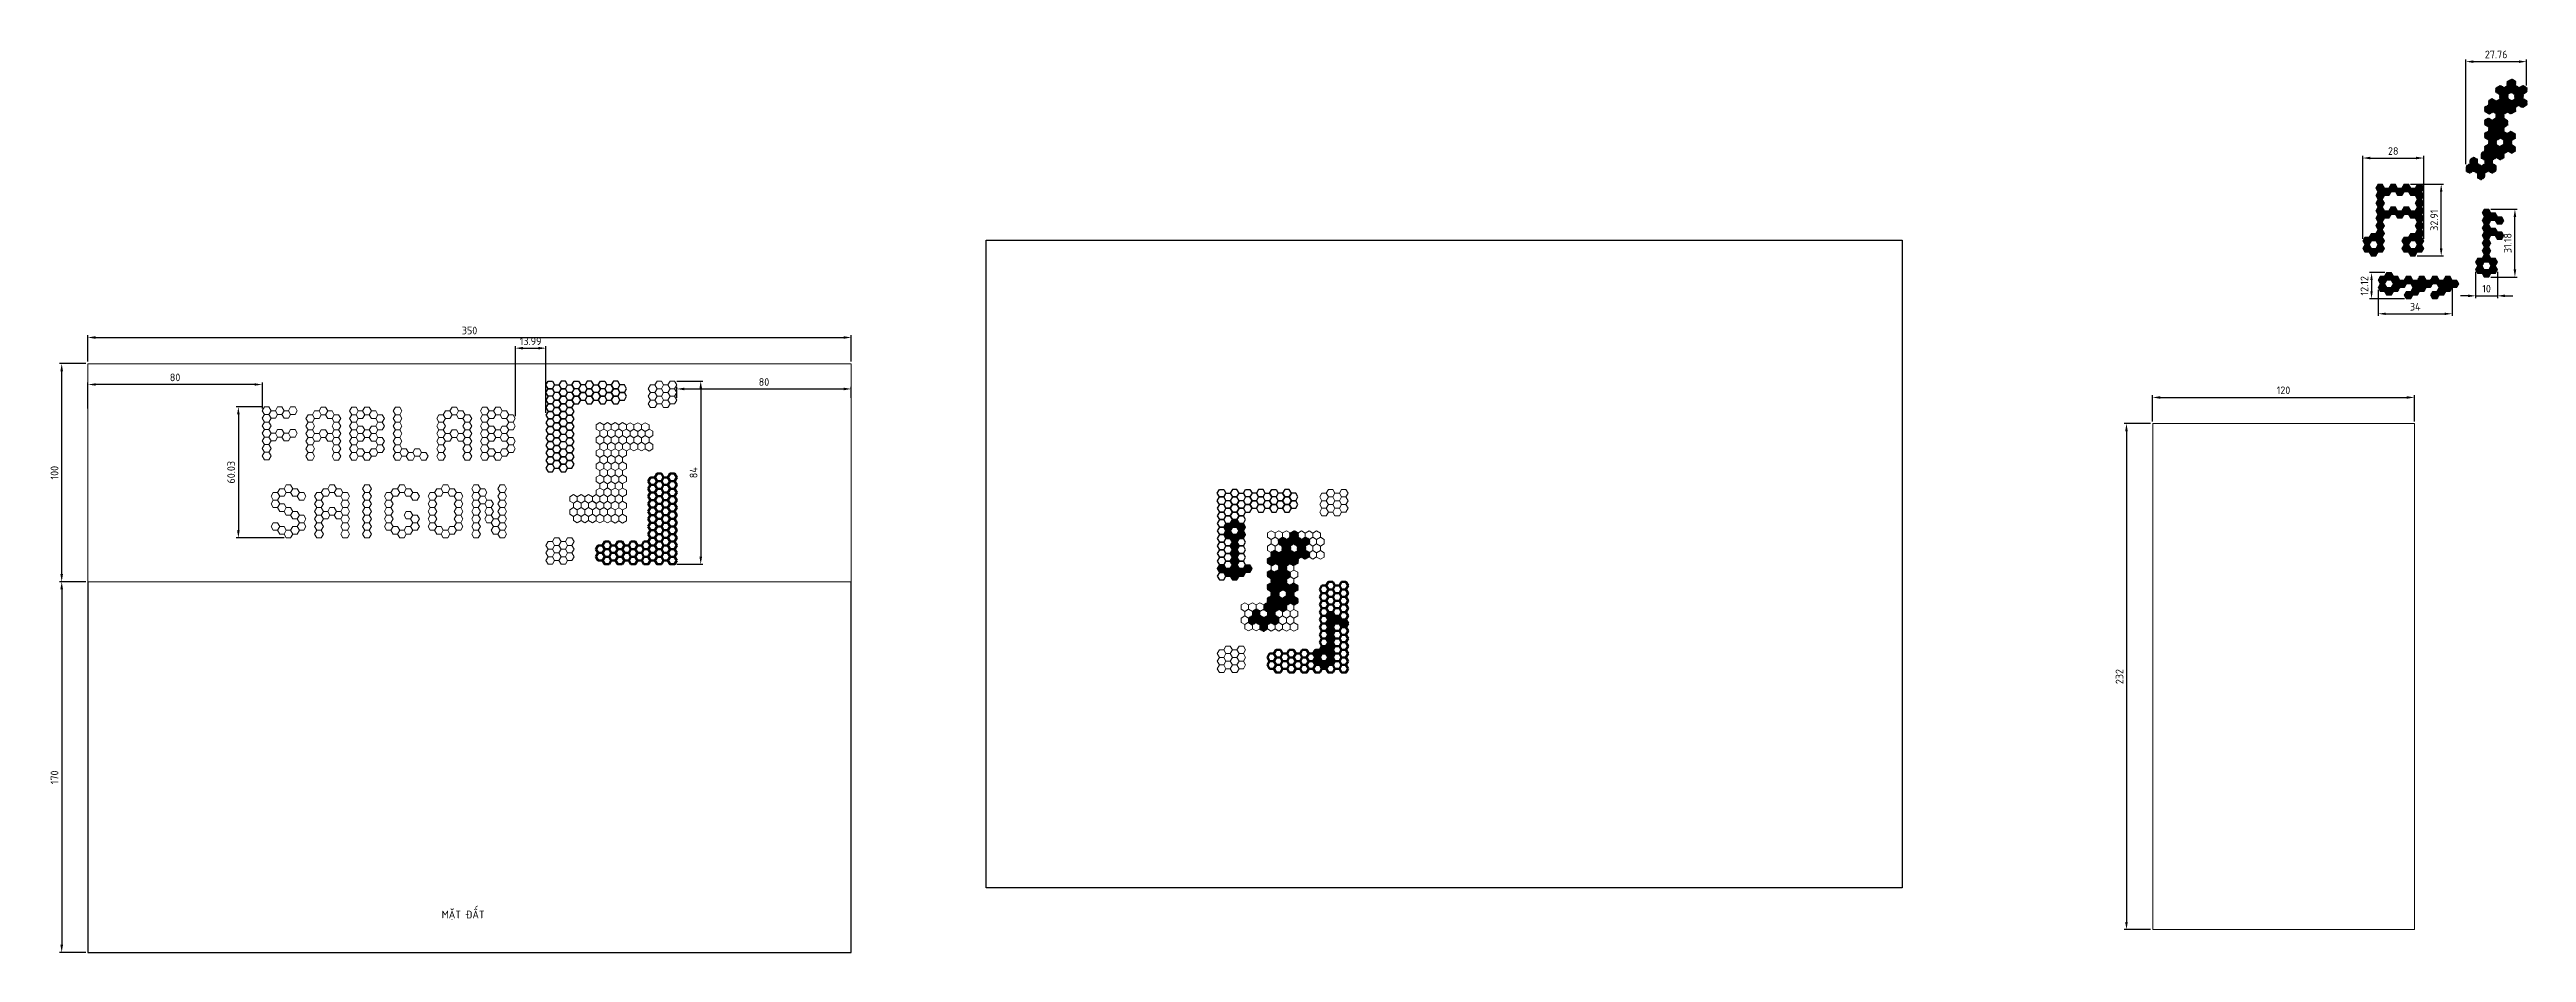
# Model space of a CAD drawing. Header units: millimetres. Extents: x -429 to 706, y -30 to 384.
import ezdxf

# ---------------------------------------------------------------- set-up
doc = ezdxf.new("R2010")
doc.units = ezdxf.units.MM
doc.header["$LTSCALE"] = 0.25
doc.linetypes.add('ACAD_ISO02W100', pattern=[15, 12, -3])
for name, color, linetype, lineweight in [('AM_0', 7, 'Continuous', 20), ('AM_4', 3, 'Continuous', 25), ('AM_5', 3, 'Continuous', 25), ('Dam', 5, 'Continuous', 50), ('Dut manh', 1, 'ACAD_ISO02W100', 25), ('Khung 07', 2, 'Continuous', 0)]:
    doc.layers.add(name, color=color, linetype=linetype, lineweight=lineweight)
doc.styles.get("Standard").update_dxf_attribs({"font": 'tcvn+7284-2003r.ttf'})
doc.dimstyles.new('AM_ISO$0', dxfattribs={"dimtxt": 3.5, "dimasz": 3.5, "dimexe": 1, "dimexo": 1, "dimgap": 1.5, "dimtad": 1, "dimdsep": 46, "dimtxsty": 'Standard', "dimcen": 0, "dimclrd": 256, "dimclre": 256, "dimclrt": 2, "dimadec": 0, "dimazin": 2, "dimtp": 0.1, "dimtm": 0.1, "dimtfac": 0.71, "dimtdec": 3, "dimtmove": 0, "dimatfit": 3, "dimfxl": 1, "dimlwd": -1, "dimlwe": -1, "dimarcsym": 1})
pattern_1 = [(45, (894.89967, 228.02429), (-0.1122532, 0.1122532), [])]
pattern_2 = [(105, (912.20266, 413.68215), (-0.15334072, -0.04108752), [])]
pattern_3 = [(45, (844.55941, 182.97297), (-0.1122532, 0.1122532), [])]
pattern_4 = [(45, (336.73019, 20.8839), (-0.1122532, 0.1122532), [])]
pattern_5 = [(105, (354.03318, 206.54176), (-0.15334072, -0.04108752), [])]
pattern_6 = [(45, (286.38993, -24.16742), (-0.1122532, 0.1122532), [])]

msp = doc.modelspace()

# ---------------------------------------------------------------- texts
at = {"layer": 'AM_0', "insert": (-257.946, -10.472), "char_height": 3.5, "attachment_point": 1}
msp.add_mtext_dynamic_manual_height_columns('\\pxqc;{\\C0;MẶT ĐẤT}', width=36.42895, gutter_width=12.5, heights=[0], dxfattribs=at)

# ---------------------------------------------------------------- blocks, each defined once
blk = doc.blocks.new('*D22')
at = {"layer": 'AM_5', "linetype": 'ByBlock', "transparency": 16777216}
for p, q in [((534.9, 213.9), (534.9, 225.9)), ((538.4, 224.9), (651.4, 224.9)), ((654.9, 213.9), (654.9, 225.9))]:
    blk.add_line(p, q, dxfattribs=at)
at = {"layer": 'AM_5', "transparency": 16777216}
for points in [[(538.4, 225.5), (538.4, 224.3), (534.9, 224.9)], [(651.4, 225.5), (651.4, 224.3), (654.9, 224.9)]]:
    blk.add_solid(points, dxfattribs=at)
at = {"layer": 'Defpoints', "color": 0, "transparency": 16777216}
for p in [(654.9, 224.9), (534.9, 212.9), (654.9, 212.9)]:
    blk.add_point(p, dxfattribs=at)
at = {"layer": 'AM_5', "color": 2, "transparency": 16777216, "insert": (594.9, 228.2), "char_height": 3.5, "attachment_point": 5}
blk.add_mtext('120', dxfattribs=at)
blk = doc.blocks.new('*D23')
at = {"layer": 'AM_5', "linetype": 'ByBlock', "transparency": 16777216}
for p, q in [((533.9, 212.9), (521.9, 212.9)), ((522.9, 209.4), (522.9, -15.6)), ((533.9, -19.1), (521.9, -19.1))]:
    blk.add_line(p, q, dxfattribs=at)
at = {"layer": 'AM_5', "transparency": 16777216}
for points in [[(522.3, 209.4), (523.5, 209.4), (522.9, 212.9)], [(522.3, -15.6), (523.5, -15.6), (522.9, -19.1)]]:
    blk.add_solid(points, dxfattribs=at)
at = {"layer": 'Defpoints', "color": 0, "transparency": 16777216}
for p in [(534.9, 212.9), (522.9, -19.1), (534.9, -19.1)]:
    blk.add_point(p, dxfattribs=at)
at = {"layer": 'AM_5', "color": 2, "transparency": 16777216, "insert": (519.7, 96.9), "char_height": 3.5, "attachment_point": 5, "rotation": 90}
blk.add_mtext('232', dxfattribs=at)
blk = doc.blocks.new('*D25')
at = {"layer": 'AM_5', "linetype": 'ByBlock', "transparency": 16777216}
for p, q in [((653.2, 322.7), (668.2, 322.7)), ((667.2, 293.3), (667.2, 319.2)), ((656.2, 289.8), (668.2, 289.8))]:
    blk.add_line(p, q, dxfattribs=at)
at = {"layer": 'AM_5', "transparency": 16777216}
for points in [[(666.6, 319.2), (667.8, 319.2), (667.2, 322.7)], [(666.6, 293.3), (667.8, 293.3), (667.2, 289.8)]]:
    blk.add_solid(points, dxfattribs=at)
at = {"layer": 'Defpoints', "color": 0, "transparency": 16777216}
for p in [(652.2, 322.7), (667.2, 322.7), (655.2, 289.8)]:
    blk.add_point(p, dxfattribs=at)
at = {"layer": 'AM_5', "color": 2, "transparency": 16777216, "insert": (664, 306.2), "char_height": 3.5, "attachment_point": 5, "rotation": 90}
blk.add_mtext('32.91', dxfattribs=at)
blk = doc.blocks.new('*D26')
at = {"layer": 'AM_5', "linetype": 'ByBlock', "transparency": 16777216}
for p, q in [((690, 311.2), (702, 311.2)), ((701, 283.6), (701, 307.7)), ((690, 280.1), (702, 280.1))]:
    blk.add_line(p, q, dxfattribs=at)
at = {"layer": 'AM_5', "transparency": 16777216}
for points in [[(700.4, 307.7), (701.6, 307.7), (701, 311.2)], [(700.4, 283.6), (701.6, 283.6), (701, 280.1)]]:
    blk.add_solid(points, dxfattribs=at)
at = {"layer": 'Defpoints', "color": 0, "transparency": 16777216}
for p in [(689, 311.2), (701, 311.2), (689, 280.1)]:
    blk.add_point(p, dxfattribs=at)
at = {"layer": 'AM_5', "color": 2, "transparency": 16777216, "insert": (697.7, 295.7), "char_height": 3.5, "attachment_point": 5, "rotation": 90}
blk.add_mtext('31.18', dxfattribs=at)
blk = doc.blocks.new('*D27')
at = {"layer": 'AM_5', "linetype": 'ByBlock', "transparency": 16777216}
for p, q in [((631.2, 297.7), (631.2, 335.7)), ((634.7, 334.7), (655.7, 334.7)), ((659.2, 297.7), (659.2, 335.7))]:
    blk.add_line(p, q, dxfattribs=at)
at = {"layer": 'AM_5', "transparency": 16777216}
for points in [[(634.7, 335.3), (634.7, 334.1), (631.2, 334.7)], [(655.7, 335.3), (655.7, 334.1), (659.2, 334.7)]]:
    blk.add_solid(points, dxfattribs=at)
at = {"layer": 'Defpoints', "color": 0, "transparency": 16777216}
for p in [(659.2, 334.7), (631.2, 296.7), (659.2, 296.7)]:
    blk.add_point(p, dxfattribs=at)
at = {"layer": 'AM_5', "color": 2, "transparency": 16777216, "insert": (645.2, 337.9), "char_height": 3.5, "attachment_point": 5}
blk.add_mtext('28', dxfattribs=at)
blk = doc.blocks.new('*D28')
at = {"layer": 'AM_5', "linetype": 'ByBlock', "transparency": 16777216}
for p, q in [((678.5, 331.9), (678.5, 379.9)), ((682, 378.9), (702.8, 378.9)), ((706.3, 367.9), (706.3, 379.9))]:
    blk.add_line(p, q, dxfattribs=at)
at = {"layer": 'AM_5', "transparency": 16777216}
for points in [[(682, 379.5), (682, 378.3), (678.5, 378.9)], [(702.8, 379.5), (702.8, 378.3), (706.3, 378.9)]]:
    blk.add_solid(points, dxfattribs=at)
at = {"layer": 'Defpoints', "color": 0, "transparency": 16777216}
for p in [(706.3, 378.9), (706.3, 366.9), (678.5, 330.9)]:
    blk.add_point(p, dxfattribs=at)
at = {"layer": 'AM_5', "color": 2, "transparency": 16777216, "insert": (692.4, 382.2), "char_height": 3.5, "attachment_point": 5}
blk.add_mtext('27.76', dxfattribs=at)
blk = doc.blocks.new('*D29')
at = {"layer": 'AM_5', "linetype": 'ByBlock', "transparency": 16777216}
for p, q in [((683, 282.5), (683, 270.5)), ((693, 282.5), (693, 270.5)), ((679.5, 271.5), (676, 271.5)), ((683, 271.5), (693, 271.5)), ((696.5, 271.5), (700, 271.5))]:
    blk.add_line(p, q, dxfattribs=at)
at = {"layer": 'AM_5', "transparency": 16777216}
for points in [[(679.5, 272.1), (679.5, 270.9), (683, 271.5)], [(696.5, 272.1), (696.5, 270.9), (693, 271.5)]]:
    blk.add_solid(points, dxfattribs=at)
at = {"layer": 'Defpoints', "color": 0, "transparency": 16777216}
for p in [(683, 283.5), (693, 283.5), (693, 271.5)]:
    blk.add_point(p, dxfattribs=at)
at = {"layer": 'AM_5', "color": 2, "transparency": 16777216, "insert": (688, 274.8), "char_height": 3.5, "attachment_point": 5}
blk.add_mtext('10', dxfattribs=at)
blk = doc.blocks.new('*D30')
at = {"layer": 'AM_5', "linetype": 'ByBlock', "transparency": 16777216}
for p, q in [((638.3, 274.3), (638.3, 262.3)), ((672.3, 277.7), (672.3, 262.3)), ((641.8, 263.3), (668.8, 263.3))]:
    blk.add_line(p, q, dxfattribs=at)
at = {"layer": 'AM_5', "transparency": 16777216}
for points in [[(641.8, 263.8), (641.8, 262.7), (638.3, 263.3)], [(668.8, 263.8), (668.8, 262.7), (672.3, 263.3)]]:
    blk.add_solid(points, dxfattribs=at)
at = {"layer": 'Defpoints', "color": 0, "transparency": 16777216}
for p in [(638.3, 275.3), (672.3, 278.7), (672.3, 263.3)]:
    blk.add_point(p, dxfattribs=at)
at = {"layer": 'AM_5', "color": 2, "transparency": 16777216, "insert": (655.3, 266.5), "char_height": 3.5, "attachment_point": 5}
blk.add_mtext('34', dxfattribs=at)
blk = doc.blocks.new('*D31')
at = {"layer": 'AM_5', "linetype": 'ByBlock', "transparency": 16777216}
for p, q in [((641.3, 282.2), (634.3, 282.2)), ((635.3, 278.7), (635.3, 273.6)), ((650.3, 270.1), (634.3, 270.1))]:
    blk.add_line(p, q, dxfattribs=at)
at = {"layer": 'AM_5', "transparency": 16777216}
for points in [[(634.7, 278.7), (635.8, 278.7), (635.3, 282.2)], [(634.7, 273.6), (635.8, 273.6), (635.3, 270.1)]]:
    blk.add_solid(points, dxfattribs=at)
at = {"layer": 'Defpoints', "color": 0, "transparency": 16777216}
for p in [(642.3, 282.2), (635.3, 270.1), (651.3, 270.1)]:
    blk.add_point(p, dxfattribs=at)
at = {"layer": 'AM_5', "color": 2, "transparency": 16777216, "insert": (632, 276.1), "char_height": 3.5, "attachment_point": 5, "rotation": 90}
blk.add_mtext('12.12', dxfattribs=at)
blk = doc.blocks.new('*D35')
at = {"layer": 'AM_5', "linetype": 'ByBlock', "transparency": 16777216}
for p, q in [((-141.8, 232.4), (-129.8, 232.4)), ((-130.8, 228.9), (-130.8, 151.9)), ((-141.8, 148.4), (-129.8, 148.4))]:
    blk.add_line(p, q, dxfattribs=at)
at = {"layer": 'AM_5', "transparency": 16777216}
for points in [[(-131.4, 228.9), (-130.2, 228.9), (-130.8, 232.4)], [(-131.4, 151.9), (-130.2, 151.9), (-130.8, 148.4)]]:
    blk.add_solid(points, dxfattribs=at)
at = {"layer": 'Defpoints', "color": 0, "transparency": 16777216}
for p in [(-142.8, 232.4), (-142.8, 148.4), (-130.8, 148.4)]:
    blk.add_point(p, dxfattribs=at)
at = {"layer": 'AM_5', "color": 2, "transparency": 16777216, "insert": (-134.1, 190.4), "char_height": 3.5, "attachment_point": 5, "rotation": 90}
blk.add_mtext('84', dxfattribs=at)
blk = doc.blocks.new('*D36')
at = {"layer": 'AM_5', "linetype": 'ByBlock', "transparency": 16777216}
for p, q in [((-331.8, 220.6), (-343.8, 220.6)), ((-342.8, 217.1), (-342.8, 164)), ((-321.8, 160.5), (-343.8, 160.5))]:
    blk.add_line(p, q, dxfattribs=at)
at = {"layer": 'AM_5', "transparency": 16777216}
for points in [[(-343.4, 217.1), (-342.2, 217.1), (-342.8, 220.6)], [(-343.4, 164), (-342.2, 164), (-342.8, 160.5)]]:
    blk.add_solid(points, dxfattribs=at)
at = {"layer": 'Defpoints', "color": 0, "transparency": 16777216}
for p in [(-330.8, 220.6), (-342.8, 160.5), (-320.8, 160.5)]:
    blk.add_point(p, dxfattribs=at)
at = {"layer": 'AM_5', "color": 2, "transparency": 16777216, "insert": (-346.1, 190.6), "char_height": 3.5, "attachment_point": 5, "rotation": 90}
blk.add_mtext('60.03', dxfattribs=at)
blk = doc.blocks.new('*D37')
at = {"layer": 'AM_5', "linetype": 'ByBlock', "transparency": 16777216}
for p, q in [((-411.8, 219.8), (-411.8, 231.8)), ((-335.3, 230.8), (-408.3, 230.8)), ((-331.8, 219.8), (-331.8, 231.8))]:
    blk.add_line(p, q, dxfattribs=at)
at = {"layer": 'AM_5', "transparency": 16777216}
for points in [[(-408.3, 231.4), (-408.3, 230.3), (-411.8, 230.8)], [(-335.3, 231.4), (-335.3, 230.3), (-331.8, 230.8)]]:
    blk.add_solid(points, dxfattribs=at)
at = {"layer": 'Defpoints', "color": 0, "transparency": 16777216}
for p in [(-411.8, 230.8), (-411.8, 218.8), (-331.8, 218.8)]:
    blk.add_point(p, dxfattribs=at)
at = {"layer": 'AM_5', "color": 2, "transparency": 16777216, "insert": (-371.8, 234.1), "char_height": 3.5, "attachment_point": 5}
blk.add_mtext('80', dxfattribs=at)
blk = doc.blocks.new('*D39')
at = {"layer": 'AM_5', "linetype": 'ByBlock', "transparency": 16777216}
for p, q in [((-141.8, 224.7), (-141.8, 229.8)), ((-138.3, 228.8), (-65.3, 228.8)), ((-61.8, 224.7), (-61.8, 229.8))]:
    blk.add_line(p, q, dxfattribs=at)
at = {"layer": 'AM_5', "transparency": 16777216}
for points in [[(-138.3, 229.4), (-138.3, 228.2), (-141.8, 228.8)], [(-65.3, 229.4), (-65.3, 228.2), (-61.8, 228.8)]]:
    blk.add_solid(points, dxfattribs=at)
at = {"layer": 'Defpoints', "color": 0, "transparency": 16777216}
for p in [(-61.8, 228.8), (-141.8, 223.7), (-61.8, 223.7)]:
    blk.add_point(p, dxfattribs=at)
at = {"layer": 'AM_5', "color": 2, "transparency": 16777216, "insert": (-101.8, 232), "char_height": 3.5, "attachment_point": 5}
blk.add_mtext('80', dxfattribs=at)
blk = doc.blocks.new('*D40')
at = {"layer": 'AM_5', "linetype": 'ByBlock', "transparency": 16777216}
for p, q in [((-411.8, 241.4), (-411.8, 253.4)), ((-408.3, 252.4), (-65.3, 252.4)), ((-61.8, 241.4), (-61.8, 253.4))]:
    blk.add_line(p, q, dxfattribs=at)
at = {"layer": 'AM_5', "transparency": 16777216}
for points in [[(-408.3, 253), (-408.3, 251.8), (-411.8, 252.4)], [(-65.3, 253), (-65.3, 251.8), (-61.8, 252.4)]]:
    blk.add_solid(points, dxfattribs=at)
at = {"layer": 'Defpoints', "color": 0, "transparency": 16777216}
for p in [(-61.8, 252.4), (-411.8, 240.4), (-61.8, 240.4)]:
    blk.add_point(p, dxfattribs=at)
at = {"layer": 'AM_5', "color": 2, "transparency": 16777216, "insert": (-236.8, 255.6), "char_height": 3.5, "attachment_point": 5}
blk.add_mtext('350', dxfattribs=at)
blk = doc.blocks.new('*D41')
at = {"layer": 'AM_5', "linetype": 'ByBlock', "transparency": 16777216}
for p, q in [((-412.8, 140.4), (-424.8, 140.4)), ((-423.8, 136.9), (-423.8, -26.1)), ((-412.8, -29.6), (-424.8, -29.6))]:
    blk.add_line(p, q, dxfattribs=at)
at = {"layer": 'AM_5', "transparency": 16777216}
for points in [[(-424.4, 136.9), (-423.2, 136.9), (-423.8, 140.4)], [(-424.4, -26.1), (-423.2, -26.1), (-423.8, -29.6)]]:
    blk.add_solid(points, dxfattribs=at)
at = {"layer": 'Defpoints', "color": 0, "transparency": 16777216}
for p in [(-411.8, 140.4), (-423.8, -29.6), (-411.8, -29.6)]:
    blk.add_point(p, dxfattribs=at)
at = {"layer": 'AM_5', "color": 2, "transparency": 16777216, "insert": (-427.1, 50.7), "char_height": 3.5, "attachment_point": 5, "rotation": 90}
blk.add_mtext('170', dxfattribs=at)
blk = doc.blocks.new('*D42')
at = {"layer": 'AM_5', "linetype": 'ByBlock', "transparency": 16777216}
for p, q in [((-412.8, 240.4), (-424.8, 240.4)), ((-423.8, 143.9), (-423.8, 236.9)), ((-412.8, 140.4), (-424.8, 140.4))]:
    blk.add_line(p, q, dxfattribs=at)
at = {"layer": 'AM_5', "transparency": 16777216}
for points in [[(-424.4, 236.9), (-423.2, 236.9), (-423.8, 240.4)], [(-424.4, 143.9), (-423.2, 143.9), (-423.8, 140.4)]]:
    blk.add_solid(points, dxfattribs=at)
at = {"layer": 'Defpoints', "color": 0, "transparency": 16777216}
for p in [(-423.8, 240.4), (-411.8, 240.4), (-411.8, 140.4)]:
    blk.add_point(p, dxfattribs=at)
at = {"layer": 'AM_5', "color": 2, "transparency": 16777216, "insert": (-427.1, 190.4), "char_height": 3.5, "attachment_point": 5, "rotation": 90}
blk.add_mtext('100', dxfattribs=at)
blk = doc.blocks.new('*D56')
at = {"layer": 'AM_5', "linetype": 'ByBlock', "transparency": 16777216}
for p, q in [((-215.8, 216.3), (-215.8, 248.5)), ((-212.3, 247.5), (-205.3, 247.5)), ((-201.8, 217.8), (-201.8, 248.5))]:
    blk.add_line(p, q, dxfattribs=at)
at = {"layer": 'AM_5', "transparency": 16777216}
for points in [[(-212.3, 248.1), (-212.3, 246.9), (-215.8, 247.5)], [(-205.3, 248.1), (-205.3, 246.9), (-201.8, 247.5)]]:
    blk.add_solid(points, dxfattribs=at)
at = {"layer": 'Defpoints', "color": 0, "transparency": 16777216}
for p in [(-201.8, 247.5), (-201.8, 216.8), (-215.8, 215.3)]:
    blk.add_point(p, dxfattribs=at)
at = {"layer": 'AM_5', "color": 2, "transparency": 16777216, "insert": (-208.8, 250.7), "char_height": 3.5, "attachment_point": 5}
blk.add_mtext('13.99', dxfattribs=at)

# ---------------------------------------------------------------- dimensions: what is measured, and where the dimension line sits
at = {"layer": 'AM_5'}
for base, p1, p2, picture, middle in [((706.294, 378.908), (678.534, 330.917), (706.294, 366.908), '*D28', (692.414, 382.158)), ((672.265, 263.259), (638.265, 275.259), (672.265, 278.723), '*D30', (655.265, 266.509)), ((-411.83, 230.845), (-331.83, 218.845), (-411.83, 218.845), '*D37', (-371.83, 234.095))]:
    dim = msp.add_linear_dim(base=base, p1=p1, p2=p2, dimstyle='AM_ISO$0', dxfattribs=at)
    dim.commit()
    dim.dimension.update_dxf_attribs({"geometry": picture, "text_midpoint": middle})
for base, p1, p2, picture, middle in [((659.209, 334.679), (631.209, 296.698), (659.209, 296.698), '*D27', (645.209, 337.929)), ((692.978, 271.53), (682.978, 283.53), (692.978, 283.53), '*D29', (687.978, 274.78)), ((-61.83, 252.388), (-411.83, 240.388), (-61.83, 240.388), '*D40', (-236.83, 255.638)), ((654.926, 224.909), (534.926, 212.909), (654.926, 212.909), '*D22', (594.926, 228.159))]:
    dim = msp.add_linear_dim(base=base, p1=p1, p2=p2, dimstyle='AM_ISO$0', override={"dimpost": ''}, dxfattribs=at)
    dim.commit()
    dim.dimension.update_dxf_attribs({"geometry": picture, "text_midpoint": middle})
for base, p1, p2, angle, picture, middle in [((667.209, 322.679), (655.209, 289.77), (652.209, 322.679), 90, '*D25', (663.959, 306.224)), ((700.978, 311.242), (688.978, 280.065), (688.978, 311.242), 90, '*D26', (697.728, 295.654)), ((635.262, 270.063), (642.265, 282.187), (651.265, 270.063), 90, '*D31', (632.012, 276.125)), ((-201.83, 247.484), (-215.822, 215.256), (-201.83, 216.8), 0, '*D56', (-208.826, 250.734)), ((-423.83, 240.388), (-411.83, 140.388), (-411.83, 240.388), 90, '*D42', (-427.08, 190.388)), ((-130.83, 148.388), (-142.83, 232.388), (-142.83, 148.388), 90, '*D35', (-134.08, 190.388))]:
    dim = msp.add_linear_dim(base=base, p1=p1, p2=p2, angle=angle, dimstyle='AM_ISO$0', override={"dimpost": ''}, dxfattribs=at)
    dim.commit()
    dim.dimension.update_dxf_attribs({"geometry": picture, "text_midpoint": middle})
dim = msp.add_linear_dim(base=(-61.83, 228.791), p1=(-141.83, 223.728), p2=(-61.83, 223.728), dimstyle='AM_ISO$0', dxfattribs=at)
dim.commit()
dim.dimension.update_dxf_attribs({"geometry": '*D39', "text_midpoint": (-101.83, 228.791), "dimtype": 160})
for base, p1, p2, picture, middle in [((-342.83, 160.544), (-330.83, 220.577), (-320.83, 160.544), '*D36', (-346.08, 190.561)), ((522.926, -19.091), (534.926, 212.909), (534.926, -19.091), '*D23', (519.676, 96.909))]:
    dim = msp.add_linear_dim(base=base, p1=p1, p2=p2, angle=90, dimstyle='AM_ISO$0', dxfattribs=at)
    dim.commit()
    dim.dimension.update_dxf_attribs({"geometry": picture, "text_midpoint": middle})
dim = msp.add_linear_dim(base=(-423.83, -29.612), p1=(-411.83, 140.388), p2=(-411.83, -29.612), angle=90, dimstyle='AM_ISO$0', dxfattribs=at)
dim.commit()
dim.dimension.update_dxf_attribs({"geometry": '*D41', "text_midpoint": (-423.83, 50.688), "dimtype": 160})

# ---------------------------------------------------------------- hatches: boundary and pattern name
at = {"layer": 'AM_0'}
h = msp.add_hatch(dxfattribs=at)
h.set_pattern_fill('ANSI31', color=3, scale=0.08, angle=15)
h.set_pattern_definition([(60, (842.22934, -13.91647), (-0.21997045, 0.127), [])])
h.paths.add_polyline_path([(634.209, 298.43), (632.209, 298.43), (631.209, 296.698), (632.209, 294.966), (634.209, 294.966), (635.209, 296.698)])
h.paths.add_polyline_path([(634.209, 294.966), (632.209, 294.966), (631.209, 293.234), (632.209, 291.502), (634.209, 291.502), (635.209, 293.234)])
h.paths.add_polyline_path([(637.209, 293.234), (635.209, 293.234), (634.209, 291.502), (635.209, 289.77), (637.209, 289.77), (638.209, 291.502)])
h.paths.add_polyline_path([(640.209, 294.966), (638.209, 294.966), (637.209, 293.234), (638.209, 291.502), (640.209, 291.502), (641.209, 293.234)])
h.paths.add_polyline_path([(638.209, 298.43), (637.209, 300.162), (635.209, 300.162), (634.209, 298.43), (635.209, 296.698), (637.209, 296.698)])
h.paths.add_polyline_path([(640.209, 298.43), (638.209, 298.43), (637.209, 296.698), (638.209, 294.966), (640.209, 294.966), (641.209, 296.698)])
h.paths.add_polyline_path([(640.209, 301.894), (638.209, 301.894), (637.209, 300.162), (638.209, 298.43), (640.209, 298.43), (641.209, 300.162)])
h.paths.add_polyline_path([(641.209, 303.626), (640.209, 305.358), (638.209, 305.358), (637.209, 303.626), (638.209, 301.894), (640.209, 301.894)])
h.paths.add_polyline_path([(640.209, 308.822), (638.209, 308.822), (637.209, 307.09), (638.209, 305.358), (640.209, 305.358), (641.209, 307.09)])
h.paths.add_polyline_path([(640.209, 312.286), (638.209, 312.286), (637.209, 310.554), (638.209, 308.822), (640.209, 308.822), (641.209, 310.554)])
h.paths.add_polyline_path([(640.209, 315.75), (638.209, 315.75), (637.209, 314.018), (638.209, 312.286), (640.209, 312.286), (641.209, 314.018)])
h.paths.add_polyline_path([(640.209, 319.214), (638.209, 319.214), (637.209, 317.482), (638.209, 315.75), (640.209, 315.75), (641.209, 317.482)])
h.paths.add_polyline_path([(641.209, 320.946), (640.209, 322.679), (638.209, 322.679), (637.209, 320.946), (638.209, 319.214), (640.209, 319.214)])
h.paths.add_polyline_path([(643.209, 320.946), (641.209, 320.946), (640.209, 319.214), (641.209, 317.482), (643.209, 317.482), (644.209, 319.214)])
h.paths.add_polyline_path([(643.209, 310.554), (641.209, 310.554), (640.209, 308.822), (641.209, 307.09), (643.209, 307.09), (644.209, 308.822)])
h.paths.add_polyline_path([(646.209, 312.286), (644.209, 312.286), (643.209, 310.554), (644.209, 308.822), (646.209, 308.822), (647.209, 310.554)])
h.paths.add_polyline_path([(649.209, 310.554), (647.209, 310.554), (646.209, 308.822), (647.209, 307.09), (649.209, 307.09), (650.209, 308.822)])
h.paths.add_polyline_path([(646.209, 322.679), (644.209, 322.679), (643.209, 320.946), (644.209, 319.214), (646.209, 319.214), (647.209, 320.946)])
h.paths.add_polyline_path([(649.209, 320.946), (647.209, 320.946), (646.209, 319.214), (647.209, 317.482), (649.209, 317.482), (650.209, 319.214)])
h.paths.add_polyline_path([(652.209, 322.679), (650.209, 322.679), (649.209, 320.946), (650.209, 319.214), (652.209, 319.214), (653.209, 320.946)])
h.paths.add_polyline_path([(655.209, 320.946), (653.209, 320.946), (652.209, 319.214), (653.209, 317.482), (655.209, 317.482), (656.209, 319.214)])
h.paths.add_polyline_path([(658.209, 322.679), (656.209, 322.679), (655.209, 320.946), (656.209, 319.214), (658.209, 319.214), (659.209, 320.946)])
h.paths.add_polyline_path([(658.209, 319.214), (656.209, 319.214), (655.209, 317.482), (656.209, 315.75), (658.209, 315.75), (659.209, 317.482)])
h.paths.add_polyline_path([(659.209, 314.018), (658.209, 315.75), (656.209, 315.75), (655.209, 314.018), (656.209, 312.286), (658.209, 312.286)])
h.paths.add_polyline_path([(652.209, 312.286), (650.209, 312.286), (649.209, 310.554), (650.209, 308.822), (652.209, 308.822), (653.209, 310.554)])
h.paths.add_polyline_path([(655.209, 310.554), (653.209, 310.554), (652.209, 308.822), (653.209, 307.09), (655.209, 307.09), (656.209, 308.822)])
h.paths.add_polyline_path([(658.209, 312.286), (656.209, 312.286), (655.209, 310.554), (656.209, 308.822), (658.209, 308.822), (659.209, 310.554)])
h.paths.add_polyline_path([(658.209, 308.822), (656.209, 308.822), (655.209, 307.09), (656.209, 305.358), (658.209, 305.358), (659.209, 307.09)])
h.paths.add_polyline_path([(659.209, 303.626), (658.209, 305.358), (656.209, 305.358), (655.209, 303.626), (656.209, 301.894), (658.209, 301.894)])
h.paths.add_polyline_path([(658.209, 301.894), (656.209, 301.894), (655.209, 300.162), (656.209, 298.43), (658.209, 298.43), (659.209, 300.162)])
h.paths.add_polyline_path([(655.209, 300.162), (653.209, 300.162), (652.209, 298.43), (653.209, 296.698), (655.209, 296.698), (656.209, 298.43)])
h.paths.add_polyline_path([(652.209, 298.43), (650.209, 298.43), (649.209, 296.698), (650.209, 294.966), (652.209, 294.966), (653.209, 296.698)])
h.paths.add_polyline_path([(652.209, 294.966), (650.209, 294.966), (649.209, 293.234), (650.209, 291.502), (652.209, 291.502), (653.209, 293.234)])
h.paths.add_polyline_path([(655.209, 293.234), (653.209, 293.234), (652.209, 291.502), (653.209, 289.77), (655.209, 289.77), (656.209, 291.502)])
h.paths.add_polyline_path([(659.209, 293.234), (658.209, 294.966), (656.209, 294.966), (655.209, 293.234), (656.209, 291.502), (658.209, 291.502)])
h.paths.add_polyline_path([(658.209, 298.43), (656.209, 298.43), (655.209, 296.698), (656.209, 294.966), (658.209, 294.966), (659.209, 296.698)])
at = {"layer": 'AM_0', "true_color": 0xf1eb1f}
h = msp.add_hatch(dxfattribs=at)
h.set_pattern_fill('ANSI31', color=2, scale=0.08, angle=180)
h.set_pattern_definition([(225, (619.90805, 658.83783), (0.17960512, -0.17960512), [])])
h.paths.add_polyline_path([(692.978, 297.386), (694.978, 297.386), (695.978, 299.118), (694.978, 300.85), (692.978, 300.85), (691.978, 299.118)])
h.paths.add_polyline_path([(688.978, 300.85), (689.978, 299.118), (691.978, 299.118), (692.978, 300.85), (691.978, 302.582), (689.978, 302.582)])
h.paths.add_polyline_path([(692.978, 304.314), (694.978, 304.314), (695.978, 306.046), (694.978, 307.778), (692.978, 307.778), (691.978, 306.046)])
h.paths.add_polyline_path([(688.978, 307.778), (689.978, 306.046), (691.978, 306.046), (692.978, 307.778), (691.978, 309.51), (689.978, 309.51)])
h.paths.add_polyline_path([(685.978, 309.51), (686.978, 307.778), (688.978, 307.778), (689.978, 309.51), (688.978, 311.242), (686.978, 311.242)])
h.paths.add_polyline_path([(685.978, 306.046), (686.978, 304.314), (688.978, 304.314), (689.978, 306.046), (688.978, 307.778), (686.978, 307.778)])
h.paths.add_polyline_path([(686.978, 300.85), (688.978, 300.85), (689.978, 302.582), (688.978, 304.314), (686.978, 304.314), (685.978, 302.582)])
h.paths.add_polyline_path([(685.978, 299.118), (686.978, 297.386), (688.978, 297.386), (689.978, 299.118), (688.978, 300.85), (686.978, 300.85)])
h.paths.add_polyline_path([(686.978, 293.922), (688.978, 293.922), (689.978, 295.654), (688.978, 297.386), (686.978, 297.386), (685.978, 295.654)])
h.paths.add_polyline_path([(686.978, 290.458), (688.978, 290.458), (689.978, 292.19), (688.978, 293.922), (686.978, 293.922), (685.978, 292.19)])
h.paths.add_polyline_path([(689.978, 285.262), (691.978, 285.262), (692.978, 286.994), (691.978, 288.726), (689.978, 288.726), (688.978, 286.994)])
h.paths.add_polyline_path([(682.978, 286.994), (683.978, 285.262), (685.978, 285.262), (686.978, 286.994), (685.978, 288.726), (683.978, 288.726)])
h.paths.add_polyline_path([(682.978, 283.53), (683.978, 281.798), (685.978, 281.798), (686.978, 283.53), (685.978, 285.262), (683.978, 285.262)])
h.paths.add_polyline_path([(686.978, 280.065), (688.978, 280.065), (689.978, 281.798), (688.978, 283.53), (686.978, 283.53), (685.978, 281.798)])
h.paths.add_polyline_path([(689.978, 281.798), (691.978, 281.798), (692.978, 283.53), (691.978, 285.262), (689.978, 285.262), (688.978, 283.53)])
h.paths.add_polyline_path([(686.978, 286.994), (688.978, 286.994), (689.978, 288.726), (688.978, 290.458), (686.978, 290.458), (685.978, 288.726)])
h = msp.add_hatch(dxfattribs=at)
h.set_pattern_fill('ANSI31', color=2, scale=0.08)
h.set_pattern_definition([(45, (882.392, -93.05078), (-0.17960512, 0.17960512), [])])
h.paths.add_polyline_path([(641.265, 280.455), (639.265, 280.455), (638.265, 278.723), (639.265, 276.991), (641.265, 276.991), (642.265, 278.723)])
h.paths.add_polyline_path([(645.265, 280.455), (644.265, 282.187), (642.265, 282.187), (641.265, 280.455), (642.265, 278.723), (644.265, 278.723)])
h.paths.add_polyline_path([(641.265, 276.991), (639.265, 276.991), (638.265, 275.259), (639.265, 273.527), (641.265, 273.527), (642.265, 275.259)])
h.paths.add_polyline_path([(645.265, 273.527), (644.265, 275.259), (642.265, 275.259), (641.265, 273.527), (642.265, 271.795), (644.265, 271.795)])
h.paths.add_polyline_path([(647.265, 276.991), (645.265, 276.991), (644.265, 275.259), (645.265, 273.527), (647.265, 273.527), (648.265, 275.259)])
h.paths.add_polyline_path([(648.265, 278.723), (647.265, 280.455), (645.265, 280.455), (644.265, 278.723), (645.265, 276.991), (647.265, 276.991)])
h.paths.add_polyline_path([(651.265, 276.991), (650.265, 278.723), (648.265, 278.723), (647.265, 276.991), (648.265, 275.259), (650.265, 275.259)])
h.paths.add_polyline_path([(653.265, 280.455), (651.265, 280.455), (650.265, 278.723), (651.265, 276.991), (653.265, 276.991), (654.265, 278.723)])
h.paths.add_polyline_path([(656.265, 278.723), (654.265, 278.723), (653.265, 276.991), (654.265, 275.259), (656.265, 275.259), (657.265, 276.991)])
h.paths.add_polyline_path([(656.265, 275.259), (654.265, 275.259), (653.265, 273.527), (654.265, 271.795), (656.265, 271.795), (657.265, 273.527)])
h.paths.add_polyline_path([(653.265, 273.527), (651.265, 273.527), (650.265, 271.795), (651.265, 270.063), (653.265, 270.063), (654.265, 271.795)])
h.paths.add_polyline_path([(659.265, 280.455), (657.265, 280.455), (656.265, 278.723), (657.265, 276.991), (659.265, 276.991), (660.265, 278.723)])
h.paths.add_polyline_path([(662.265, 278.723), (660.265, 278.723), (659.265, 276.991), (660.265, 275.259), (662.265, 275.259), (663.265, 276.991)])
h.paths.add_polyline_path([(665.265, 280.455), (663.265, 280.455), (662.265, 278.723), (663.265, 276.991), (665.265, 276.991), (666.265, 278.723)])
h.paths.add_polyline_path([(668.265, 278.723), (666.265, 278.723), (665.265, 276.991), (666.265, 275.259), (668.265, 275.259), (669.265, 276.991)])
h.paths.add_polyline_path([(671.265, 280.455), (669.265, 280.455), (668.265, 278.723), (669.265, 276.991), (671.265, 276.991), (672.265, 278.723)])
h.paths.add_polyline_path([(668.265, 275.259), (666.265, 275.259), (665.265, 273.527), (666.265, 271.795), (668.265, 271.795), (669.265, 273.527)])
h.paths.add_polyline_path([(666.265, 271.795), (665.265, 273.527), (663.265, 273.527), (662.265, 271.795), (663.265, 270.063), (665.265, 270.063)])
h = msp.add_hatch(dxfattribs=at)
h.set_pattern_fill('ANSI31', color=2, scale=0.081)
h.set_pattern_definition([(45, (756.0477, -57.13764), (-0.18185019, 0.18185019), [])])
h.paths.add_polyline_path([(660.265, 275.259), (659.265, 276.991), (657.265, 276.991), (656.265, 275.259), (657.265, 273.527), (659.265, 273.527)])
h.paths.add_polyline_path([(672.265, 275.259), (671.265, 276.991), (669.265, 276.991), (668.265, 275.259), (669.265, 273.527), (671.265, 273.527)])
h.paths.add_polyline_path([(675.265, 276.991), (674.265, 278.723), (672.265, 278.723), (671.265, 276.991), (672.265, 275.259), (674.265, 275.259)])
at = {"layer": 'AM_0'}
h = msp.add_hatch(dxfattribs=at)
h.set_pattern_fill('ANSI31', color=4, scale=0.02)
h.paths.add_polyline_path([(119, 161.983), (118, 163.715), (116, 163.715), (115, 161.983), (116, 160.251), (118, 160.251)])
h.paths.add_polyline_path([(116, 160.251), (115, 161.983), (113, 161.983), (112, 160.251), (113, 158.519), (115, 158.519)])
h.paths.add_polyline_path([(112, 163.715), (110, 163.715), (109, 161.983), (110, 160.251), (112, 160.251), (113, 161.983)])
h.paths.add_polyline_path([(112, 167.179), (110, 167.179), (109, 165.447), (110, 163.715), (112, 163.715), (113, 165.447)])
h.paths.add_polyline_path([(115, 168.912), (113, 168.912), (112, 167.179), (113, 165.447), (115, 165.447), (116, 167.179)])
h.paths.add_polyline_path([(118, 167.179), (116, 167.179), (115, 165.447), (116, 163.715), (118, 163.715), (119, 165.447)])
h.paths.add_polyline_path([(115, 158.519), (113, 158.519), (112, 156.787), (113, 155.055), (115, 155.055), (116, 156.787)])
h.paths.add_polyline_path([(115, 155.055), (113, 155.055), (112, 153.323), (113, 151.591), (115, 151.591), (116, 153.323)])
h.paths.add_polyline_path([(116, 149.859), (115, 151.591), (113, 151.591), (112, 149.859), (113, 148.127), (115, 148.127)])
h.paths.add_polyline_path([(121, 148.127), (119, 148.127), (118, 146.395), (119, 144.663), (121, 144.663), (122, 146.395)])
h.paths.add_polyline_path([(118, 146.395), (116, 146.395), (115, 144.663), (116, 142.931), (118, 142.931), (119, 144.663)])
h.paths.add_polyline_path([(115, 148.127), (113, 148.127), (112, 146.395), (113, 144.663), (115, 144.663), (116, 146.395)])
h.paths.add_polyline_path([(115, 144.663), (113, 144.663), (112, 142.931), (113, 141.199), (115, 141.199), (116, 142.931)])
h.paths.add_polyline_path([(113, 144.663), (112, 146.395), (110, 146.395), (109, 144.663), (110, 142.931), (112, 142.931)])
h.paths.add_polyline_path([(109, 148.127), (107, 148.127), (106, 146.395), (107, 144.663), (109, 144.663), (110, 146.395)])
h = msp.add_hatch(dxfattribs=at)
h.set_pattern_fill('ANSI31', color=4, scale=0.02, angle=306)
h.paths.add_polyline_path([(159, 126.481), (157, 126.481), (156, 124.749), (157, 123.017), (159, 123.017), (160, 124.749)])
h.paths.add_polyline_path([(162.031, 124.696), (160.031, 124.696), (159.031, 122.964), (160.031, 121.231), (162.031, 121.231), (163.031, 122.964)])
h.paths.add_polyline_path([(166.031, 121.231), (165.031, 122.964), (163.031, 122.964), (162.031, 121.231), (163.031, 119.499), (165.031, 119.499)])
h.paths.add_polyline_path([(160, 121.285), (159, 123.017), (157, 123.017), (156, 121.285), (157, 119.553), (159, 119.553)])
h.paths.add_polyline_path([(159, 119.553), (157, 119.553), (156, 117.821), (157, 116.088), (159, 116.088), (160, 117.821)])
h.paths.add_polyline_path([(160, 114.356), (159, 116.088), (157, 116.088), (156, 114.356), (157, 112.624), (159, 112.624)])
h.paths.add_polyline_path([(159, 112.624), (157, 112.624), (156, 110.892), (157, 109.16), (159, 109.16), (160, 110.892)])
h.paths.add_polyline_path([(160, 107.428), (159, 109.16), (157, 109.16), (156, 107.428), (157, 105.696), (159, 105.696)])
h.paths.add_polyline_path([(156, 110.892), (154, 110.892), (153, 109.16), (154, 107.428), (156, 107.428), (157, 109.16)])
h.paths.add_polyline_path([(153, 109.16), (151, 109.16), (150, 107.428), (151, 105.696), (153, 105.696), (154, 107.428)])
h.paths.add_polyline_path([(153, 105.696), (151, 105.696), (150, 103.964), (151, 102.232), (153, 102.232), (154, 103.964)])
h.paths.add_polyline_path([(157, 102.232), (156, 103.964), (154, 103.964), (153, 102.232), (154, 100.5), (156, 100.5)])
h.paths.add_polyline_path([(160, 103.964), (159, 105.696), (157, 105.696), (156, 103.964), (157, 102.232), (159, 102.232)])
at = {"layer": 'Dam'}
h = msp.add_hatch(dxfattribs=at)
h.set_pattern_fill('ANSI31', color=3, scale=0.05, angle=60, style=0)
h.set_pattern_definition(pattern_2)
h.paths.add_polyline_path([(699.366, 370.908), (697.634, 369.908), (697.634, 367.908), (699.366, 366.908), (701.098, 367.908), (701.098, 369.908)])
h.paths.add_polyline_path([(701.098, 367.908), (699.366, 366.908), (699.366, 364.908), (701.098, 363.908), (702.83, 364.908), (702.83, 366.908)])
h.paths.add_polyline_path([(697.634, 367.908), (695.902, 366.908), (695.902, 364.908), (697.634, 363.908), (699.366, 364.908), (699.366, 366.908)])
h.paths.add_polyline_path([(695.902, 364.908), (694.169, 363.908), (694.169, 361.908), (695.902, 360.908), (697.634, 361.908), (697.634, 363.908)])
h.paths.add_polyline_path([(694.169, 361.908), (692.437, 360.908), (692.437, 358.908), (694.169, 357.908), (695.902, 358.908), (695.902, 360.908)])
h.paths.add_polyline_path([(697.634, 361.908), (695.902, 360.908), (695.902, 358.908), (697.634, 357.908), (699.366, 358.908), (699.366, 360.908)])
h.paths.add_polyline_path([(699.366, 358.908), (697.634, 357.908), (697.634, 355.908), (699.366, 354.908), (701.098, 355.908), (701.098, 357.908)])
h.paths.add_polyline_path([(701.098, 361.908), (699.366, 360.908), (699.366, 358.908), (701.098, 357.908), (702.83, 358.908), (702.83, 360.908)])
h.paths.add_polyline_path([(706.294, 360.908), (704.562, 361.908), (702.83, 360.908), (702.83, 358.908), (704.562, 357.908), (706.294, 358.908)])
h.paths.add_polyline_path([(702.83, 364.908), (701.098, 363.908), (701.098, 361.908), (702.83, 360.908), (704.562, 361.908), (704.562, 363.908)])
h.paths.add_polyline_path([(704.562, 367.908), (702.83, 366.908), (702.83, 364.908), (704.562, 363.908), (706.294, 364.908), (706.294, 366.908)])
h = msp.add_hatch(dxfattribs=at)
h.set_pattern_fill('ANSI31', color=3, scale=0.05, angle=60, style=0)
h.set_pattern_definition(pattern_2)
h.paths.add_polyline_path([(692.437, 364.908), (694.169, 363.908), (695.902, 364.908), (695.902, 366.908), (694.169, 367.908), (692.437, 366.908)])
at = {"layer": 'Dam', "true_color": 0xf4ee51}
h = msp.add_hatch(dxfattribs=at)
h.set_pattern_fill('ANSI31', color=41, scale=0.05, style=0)
h.set_pattern_definition(pattern_1)
h.paths.add_polyline_path([(697.634, 357.908), (695.902, 358.908), (694.169, 357.908), (694.169, 355.908), (695.902, 354.908), (697.634, 355.908)])
h.paths.add_polyline_path([(695.902, 354.908), (694.169, 355.908), (692.437, 354.908), (692.437, 352.908), (694.169, 351.908), (695.902, 352.908)])
h.paths.add_polyline_path([(694.169, 357.908), (692.437, 358.908), (690.705, 357.908), (690.705, 355.908), (692.437, 354.908), (694.169, 355.908)])
h.paths.add_polyline_path([(690.705, 357.908), (688.973, 358.908), (687.241, 357.908), (687.241, 355.908), (688.973, 354.908), (690.705, 355.908)])
h.paths.add_polyline_path([(690.705, 351.908), (688.973, 352.908), (687.241, 351.908), (687.241, 349.908), (688.973, 348.908), (690.705, 349.908)])
h.paths.add_polyline_path([(692.437, 346.908), (692.437, 348.908), (690.705, 349.908), (688.973, 348.908), (688.973, 346.908), (690.705, 345.908)])
h.paths.add_polyline_path([(694.169, 351.908), (692.437, 352.908), (690.705, 351.908), (690.705, 349.908), (692.437, 348.908), (694.169, 349.908)])
h.paths.add_polyline_path([(697.634, 351.908), (695.902, 352.908), (694.169, 351.908), (694.169, 349.908), (695.902, 348.908), (697.634, 349.908)])
h = msp.add_hatch(dxfattribs=at)
h.set_pattern_fill('ANSI31', color=41, scale=0.05, style=0)
h.set_pattern_definition(pattern_1)
h.paths.add_polyline_path([(688.973, 360.908), (688.973, 358.908), (690.705, 357.908), (692.437, 358.908), (692.437, 360.908), (690.705, 361.908)])
at = {"layer": 'Dam', "true_color": 0xcd2027}
h = msp.add_hatch(dxfattribs=at)
h.set_pattern_fill('ANSI31', color=242, scale=0.05, style=0)
h.set_pattern_definition(pattern_3)
h.paths.add_polyline_path([(701.098, 345.908), (699.366, 346.908), (697.634, 345.908), (697.634, 343.908), (699.366, 342.908), (701.098, 343.908)])
h.paths.add_polyline_path([(699.366, 342.908), (697.634, 343.908), (695.902, 342.908), (695.902, 340.908), (697.634, 339.908), (699.366, 340.908)])
h.paths.add_polyline_path([(697.634, 345.908), (695.902, 346.908), (694.169, 345.908), (694.169, 343.908), (695.902, 342.908), (697.634, 343.908)])
h.paths.add_polyline_path([(694.169, 345.908), (692.437, 346.908), (690.705, 345.908), (690.705, 343.908), (692.437, 342.908), (694.169, 343.908)])
h.paths.add_polyline_path([(690.705, 345.908), (688.973, 346.908), (687.241, 345.908), (687.241, 343.908), (688.973, 342.908), (690.705, 343.908)])
h.paths.add_polyline_path([(692.437, 342.908), (690.705, 343.908), (688.973, 342.908), (688.973, 340.908), (690.705, 339.908), (692.437, 340.908)])
h.paths.add_polyline_path([(690.705, 339.908), (688.973, 340.908), (687.241, 339.908), (687.241, 337.908), (688.973, 336.908), (690.705, 337.908)])
h.paths.add_polyline_path([(694.169, 339.908), (692.437, 340.908), (690.705, 339.908), (690.705, 337.908), (692.437, 336.908), (694.169, 337.908)])
h.paths.add_polyline_path([(695.902, 334.908), (695.902, 336.908), (694.169, 337.908), (692.437, 336.908), (692.437, 334.908), (694.169, 333.908)])
h.paths.add_polyline_path([(697.634, 339.908), (695.902, 340.908), (694.169, 339.908), (694.169, 337.908), (695.902, 336.908), (697.634, 337.908)])
h.paths.add_polyline_path([(701.098, 339.908), (699.366, 340.908), (697.634, 339.908), (697.634, 337.908), (699.366, 336.908), (701.098, 337.908)])
h = msp.add_hatch(dxfattribs=at)
h.set_pattern_fill('ANSI31', color=242, scale=0.05, style=0)
h.set_pattern_definition(pattern_3)
h.paths.add_polyline_path([(692.437, 348.908), (692.437, 346.908), (694.169, 345.908), (695.902, 346.908), (695.902, 348.908), (694.169, 349.908)])
at = {"layer": 'Dam'}
h = msp.add_hatch(dxfattribs=at)
h.set_pattern_fill('ANSI31', color=4, scale=0.05, angle=-60, style=0)
h.set_pattern_definition([(345, (678.5876, 93.1384), (0.04108752, 0.15334072), [])])
h.paths.add_polyline_path([(692.437, 328.918), (692.437, 330.918), (690.705, 331.918), (688.973, 330.918), (688.973, 328.918), (690.705, 327.918)])
h.paths.add_polyline_path([(688.973, 328.918), (688.973, 330.918), (687.241, 331.918), (685.509, 330.918), (685.509, 328.918), (687.241, 327.918)])
h.paths.add_polyline_path([(690.705, 331.918), (690.705, 333.918), (688.973, 334.918), (687.241, 333.918), (687.241, 331.918), (688.973, 330.918)])
h.paths.add_polyline_path([(688.973, 334.918), (688.973, 336.918), (687.241, 337.918), (685.509, 336.918), (685.509, 334.918), (687.241, 333.918)])
h.paths.add_polyline_path([(683.777, 331.918), (683.777, 333.918), (682.045, 334.918), (680.313, 333.918), (680.313, 331.918), (682.045, 330.918)])
h.paths.add_polyline_path([(680.313, 327.918), (682.045, 328.918), (682.045, 330.918), (680.313, 331.918), (678.581, 330.918), (678.581, 328.918)])
h.paths.add_polyline_path([(685.509, 328.918), (685.509, 330.918), (683.777, 331.918), (682.045, 330.918), (682.045, 328.918), (683.777, 327.918)])
h.paths.add_polyline_path([(687.241, 325.918), (687.241, 327.918), (685.509, 328.918), (683.777, 327.918), (683.777, 325.918), (685.509, 324.918)])
h = msp.add_hatch(dxfattribs=at)
h.set_pattern_fill('ANSI31', color=4, scale=0.05, angle=-60, style=0)
h.set_pattern_definition([(345, (678.554, 93.1093), (0.04108752, 0.15334072), [])])
h.paths.add_polyline_path([(690.672, 337.889), (688.94, 336.889), (688.94, 334.889), (690.672, 333.889), (692.404, 334.889), (692.404, 336.889)])
h = msp.add_hatch(dxfattribs=at)
h.set_pattern_fill('ANSI31', color=3, scale=0.05, angle=60, style=0)
h.set_pattern_definition(pattern_5)
h.paths.add_polyline_path([(141.196, 163.768), (139.464, 162.768), (139.464, 160.768), (141.196, 159.768), (142.928, 160.768), (142.928, 162.768)])
h.paths.add_polyline_path([(142.928, 160.768), (141.196, 159.768), (141.196, 157.768), (142.928, 156.768), (144.66, 157.768), (144.66, 159.768)])
h.paths.add_polyline_path([(139.464, 160.768), (137.732, 159.768), (137.732, 157.768), (139.464, 156.768), (141.196, 157.768), (141.196, 159.768)])
h.paths.add_polyline_path([(137.732, 157.768), (136, 156.768), (136, 154.768), (137.732, 153.768), (139.464, 154.768), (139.464, 156.768)])
h.paths.add_polyline_path([(136, 154.768), (134.268, 153.768), (134.268, 151.768), (136, 150.768), (137.732, 151.768), (137.732, 153.768)])
h.paths.add_polyline_path([(139.464, 154.768), (137.732, 153.768), (137.732, 151.768), (139.464, 150.768), (141.196, 151.768), (141.196, 153.768)])
h.paths.add_polyline_path([(141.196, 151.768), (139.464, 150.768), (139.464, 148.768), (141.196, 147.768), (142.928, 148.768), (142.928, 150.768)])
h.paths.add_polyline_path([(142.928, 154.768), (141.196, 153.768), (141.196, 151.768), (142.928, 150.768), (144.66, 151.768), (144.66, 153.768)])
h.paths.add_polyline_path([(148.124, 153.768), (146.392, 154.768), (144.66, 153.768), (144.66, 151.768), (146.392, 150.768), (148.124, 151.768)])
h.paths.add_polyline_path([(144.66, 157.768), (142.928, 156.768), (142.928, 154.768), (144.66, 153.768), (146.392, 154.768), (146.392, 156.768)])
h.paths.add_polyline_path([(146.392, 160.768), (144.66, 159.768), (144.66, 157.768), (146.392, 156.768), (148.124, 157.768), (148.124, 159.768)])
h = msp.add_hatch(dxfattribs=at)
h.set_pattern_fill('ANSI31', color=3, scale=0.05, angle=60, style=0)
h.set_pattern_definition(pattern_5)
h.paths.add_polyline_path([(134.268, 157.768), (136, 156.768), (137.732, 157.768), (137.732, 159.768), (136, 160.768), (134.268, 159.768)])
at = {"layer": 'Dam', "true_color": 0xf4ee51}
h = msp.add_hatch(dxfattribs=at)
h.set_pattern_fill('ANSI31', color=41, scale=0.05, style=0)
h.set_pattern_definition(pattern_4)
h.paths.add_polyline_path([(139.464, 150.768), (137.732, 151.768), (136, 150.768), (136, 148.768), (137.732, 147.768), (139.464, 148.768)])
h.paths.add_polyline_path([(137.732, 147.768), (136, 148.768), (134.268, 147.768), (134.268, 145.768), (136, 144.768), (137.732, 145.768)])
h.paths.add_polyline_path([(136, 150.768), (134.268, 151.768), (132.536, 150.768), (132.536, 148.768), (134.268, 147.768), (136, 148.768)])
h.paths.add_polyline_path([(132.536, 150.768), (130.804, 151.768), (129.072, 150.768), (129.072, 148.768), (130.804, 147.768), (132.536, 148.768)])
h.paths.add_polyline_path([(132.536, 144.768), (130.804, 145.768), (129.072, 144.768), (129.072, 142.768), (130.804, 141.768), (132.536, 142.768)])
h.paths.add_polyline_path([(134.268, 139.768), (134.268, 141.768), (132.536, 142.768), (130.804, 141.768), (130.804, 139.768), (132.536, 138.768)])
h.paths.add_polyline_path([(136, 144.768), (134.268, 145.768), (132.536, 144.768), (132.536, 142.768), (134.268, 141.768), (136, 142.768)])
h.paths.add_polyline_path([(139.464, 144.768), (137.732, 145.768), (136, 144.768), (136, 142.768), (137.732, 141.768), (139.464, 142.768)])
h = msp.add_hatch(dxfattribs=at)
h.set_pattern_fill('ANSI31', color=41, scale=0.05, style=0)
h.set_pattern_definition(pattern_4)
h.paths.add_polyline_path([(130.804, 153.768), (130.804, 151.768), (132.536, 150.768), (134.268, 151.768), (134.268, 153.768), (132.536, 154.768)])
at = {"layer": 'Dam', "true_color": 0xcd2027}
h = msp.add_hatch(dxfattribs=at)
h.set_pattern_fill('ANSI31', color=242, scale=0.05, style=0)
h.set_pattern_definition(pattern_6)
h.paths.add_polyline_path([(142.928, 138.768), (141.196, 139.768), (139.464, 138.768), (139.464, 136.768), (141.196, 135.768), (142.928, 136.768)])
h.paths.add_polyline_path([(141.196, 135.768), (139.464, 136.768), (137.732, 135.768), (137.732, 133.768), (139.464, 132.768), (141.196, 133.768)])
h.paths.add_polyline_path([(139.464, 138.768), (137.732, 139.768), (136, 138.768), (136, 136.768), (137.732, 135.768), (139.464, 136.768)])
h.paths.add_polyline_path([(136, 138.768), (134.268, 139.768), (132.536, 138.768), (132.536, 136.768), (134.268, 135.768), (136, 136.768)])
h.paths.add_polyline_path([(132.536, 138.768), (130.804, 139.768), (129.072, 138.768), (129.072, 136.768), (130.804, 135.768), (132.536, 136.768)])
h.paths.add_polyline_path([(134.268, 135.768), (132.536, 136.768), (130.804, 135.768), (130.804, 133.768), (132.536, 132.768), (134.268, 133.768)])
h.paths.add_polyline_path([(132.536, 132.768), (130.804, 133.768), (129.072, 132.768), (129.072, 130.768), (130.804, 129.768), (132.536, 130.768)])
h.paths.add_polyline_path([(136, 132.768), (134.268, 133.768), (132.536, 132.768), (132.536, 130.768), (134.268, 129.768), (136, 130.768)])
h.paths.add_polyline_path([(137.732, 127.768), (137.732, 129.768), (136, 130.768), (134.268, 129.768), (134.268, 127.768), (136, 126.768)])
h.paths.add_polyline_path([(139.464, 132.768), (137.732, 133.768), (136, 132.768), (136, 130.768), (137.732, 129.768), (139.464, 130.768)])
h.paths.add_polyline_path([(142.928, 132.768), (141.196, 133.768), (139.464, 132.768), (139.464, 130.768), (141.196, 129.768), (142.928, 130.768)])
h = msp.add_hatch(dxfattribs=at)
h.set_pattern_fill('ANSI31', color=242, scale=0.05, style=0)
h.set_pattern_definition(pattern_6)
h.paths.add_polyline_path([(134.268, 141.768), (134.268, 139.768), (136, 138.768), (137.732, 139.768), (137.732, 141.768), (136, 142.768)])
at = {"layer": 'Dam'}
h = msp.add_hatch(dxfattribs=at)
h.set_pattern_fill('ANSI31', color=4, scale=0.05, angle=-60, style=0)
h.set_pattern_definition([(345, (120.41811, -114.00198), (0.04108752, 0.15334072), [])])
h.paths.add_polyline_path([(134.268, 121.777), (134.268, 123.777), (132.536, 124.777), (130.804, 123.777), (130.804, 121.777), (132.536, 120.777)])
h.paths.add_polyline_path([(130.804, 121.777), (130.804, 123.777), (129.072, 124.777), (127.34, 123.777), (127.34, 121.777), (129.072, 120.777)])
h.paths.add_polyline_path([(132.536, 124.777), (132.536, 126.777), (130.804, 127.777), (129.072, 126.777), (129.072, 124.777), (130.804, 123.777)])
h.paths.add_polyline_path([(130.804, 127.777), (130.804, 129.777), (129.072, 130.777), (127.34, 129.777), (127.34, 127.777), (129.072, 126.777)])
h.paths.add_polyline_path([(125.608, 124.777), (125.608, 126.777), (123.876, 127.777), (122.144, 126.777), (122.144, 124.777), (123.876, 123.777)])
h.paths.add_polyline_path([(122.144, 120.777), (123.876, 121.777), (123.876, 123.777), (122.144, 124.777), (120.412, 123.777), (120.412, 121.777)])
h.paths.add_polyline_path([(127.34, 121.777), (127.34, 123.777), (125.608, 124.777), (123.876, 123.777), (123.876, 121.777), (125.608, 120.777)])
h.paths.add_polyline_path([(129.072, 118.777), (129.072, 120.777), (127.34, 121.777), (125.608, 120.777), (125.608, 118.777), (127.34, 117.777)])
h = msp.add_hatch(dxfattribs=at)
h.set_pattern_fill('ANSI31', color=4, scale=0.05, angle=306, style=0)
h.paths.add_polyline_path([(132.502, 130.748), (130.77, 129.748), (130.77, 127.748), (132.502, 126.748), (134.234, 127.748), (134.234, 129.748)])

# ---------------------------------------------------------------- linework, layer by layer
msp.add_lwpolyline([(0, 0), (0, 297), (420, 297), (420, 0), (0, 0)], close=True)
at = {"layer": 'AM_0'}
for p, q in [((-411.83, 140.388), (-411.83, 240.388)), ((-411.83, 240.388), (-61.83, 240.388)), ((-61.83, 240.388), (-61.83, 140.388)), ((-61.83, 232.388), (-61.83, 190.388)), ((-411.83, 220.577), (-411.83, 190.577)), ((534.926, -19.091), (534.926, 212.909)), ((534.926, 212.909), (654.926, 212.909)), ((654.926, 212.909), (654.926, -19.091)), ((-61.83, 140.388), (-411.83, 140.388)), ((654.926, -19.091), (534.926, -19.091))]:
    msp.add_line(p, q, dxfattribs=at)
for points in [[(694.169, 367.908), (692.437, 366.908), (692.437, 364.908), (694.169, 363.908), (695.902, 364.908), (695.902, 366.908)], [(695.902, 360.908), (697.634, 361.908), (697.634, 363.908), (695.902, 364.908), (694.169, 363.908), (694.169, 361.908)], [(697.634, 363.908), (699.366, 364.908), (699.366, 366.908), (697.634, 367.908), (695.902, 366.908), (695.902, 364.908)], [(699.366, 370.908), (697.634, 369.908), (697.634, 367.908), (699.366, 366.908), (701.098, 367.908), (701.098, 369.908)], [(701.098, 367.908), (699.366, 366.908), (699.366, 364.908), (701.098, 363.908), (702.83, 364.908), (702.83, 366.908)], [(702.83, 364.908), (701.098, 363.908), (701.098, 361.908), (702.83, 360.908), (704.562, 361.908), (704.562, 363.908)], [(704.562, 367.908), (702.83, 366.908), (702.83, 364.908), (704.562, 363.908), (706.294, 364.908), (706.294, 366.908)], [(687.241, 355.908), (688.973, 354.908), (690.705, 355.908), (690.705, 357.908), (688.973, 358.908), (687.241, 357.908)], [(690.705, 351.908), (688.973, 352.908), (687.241, 351.908), (687.241, 349.908), (688.973, 348.908), (690.705, 349.908)], [(692.437, 360.908), (690.705, 361.908), (688.973, 360.908), (688.973, 358.908), (690.705, 357.908), (692.437, 358.908)], [(690.705, 355.908), (692.437, 354.908), (694.169, 355.908), (694.169, 357.908), (692.437, 358.908), (690.705, 357.908)], [(694.169, 351.908), (692.437, 352.908), (690.705, 351.908), (690.705, 349.908), (692.437, 348.908), (694.169, 349.908)], [(694.169, 361.908), (692.437, 360.908), (692.437, 358.908), (694.169, 357.908), (695.902, 358.908), (695.902, 360.908)], [(695.902, 354.908), (694.169, 355.908), (692.437, 354.908), (692.437, 352.908), (694.169, 351.908), (695.902, 352.908)], [(697.634, 357.908), (695.902, 358.908), (694.169, 357.908), (694.169, 355.908), (695.902, 354.908), (697.634, 355.908)], [(697.634, 351.908), (695.902, 352.908), (694.169, 351.908), (694.169, 349.908), (695.902, 348.908), (697.634, 349.908)], [(697.634, 357.908), (699.366, 358.908), (699.366, 360.908), (697.634, 361.908), (695.902, 360.908), (695.902, 358.908)], [(699.366, 358.908), (697.634, 357.908), (697.634, 355.908), (699.366, 354.908), (701.098, 355.908), (701.098, 357.908)], [(701.098, 361.908), (699.366, 360.908), (699.366, 358.908), (701.098, 357.908), (702.83, 358.908), (702.83, 360.908)], [(704.562, 361.908), (702.83, 360.908), (702.83, 358.908), (704.562, 357.908), (706.294, 358.908), (706.294, 360.908)], [(690.705, 345.908), (688.973, 346.908), (687.241, 345.908), (687.241, 343.908), (688.973, 342.908), (690.705, 343.908)], [(690.705, 339.908), (688.973, 340.908), (687.241, 339.908), (687.241, 337.908), (688.973, 336.908), (690.705, 337.908)], [(692.437, 348.908), (690.705, 349.908), (688.973, 348.908), (688.973, 346.908), (690.705, 345.908), (692.437, 346.908)], [(688.973, 340.908), (690.705, 339.908), (692.437, 340.908), (692.437, 342.908), (690.705, 343.908), (688.973, 342.908)], [(690.705, 343.908), (692.437, 342.908), (694.169, 343.908), (694.169, 345.908), (692.437, 346.908), (690.705, 345.908)], [(694.169, 339.908), (692.437, 340.908), (690.705, 339.908), (690.705, 337.908), (692.437, 336.908), (694.169, 337.908)], [(695.902, 348.908), (694.169, 349.908), (692.437, 348.908), (692.437, 346.908), (694.169, 345.908), (695.902, 346.908)], [(694.169, 343.908), (695.902, 342.908), (697.634, 343.908), (697.634, 345.908), (695.902, 346.908), (694.169, 345.908)], [(697.634, 339.908), (695.902, 340.908), (694.169, 339.908), (694.169, 337.908), (695.902, 336.908), (697.634, 337.908)], [(699.366, 342.908), (697.634, 343.908), (695.902, 342.908), (695.902, 340.908), (697.634, 339.908), (699.366, 340.908)], [(701.098, 345.908), (699.366, 346.908), (697.634, 345.908), (697.634, 343.908), (699.366, 342.908), (701.098, 343.908)], [(701.098, 339.908), (699.366, 340.908), (697.634, 339.908), (697.634, 337.908), (699.366, 336.908), (701.098, 337.908)], [(695.902, 336.908), (694.169, 337.908), (692.437, 336.908), (692.437, 334.908), (694.169, 333.908), (695.902, 334.908)], [(641.209, 320.946), (640.209, 322.679), (638.209, 322.679), (637.209, 320.946), (638.209, 319.214), (640.209, 319.214)], [(641.209, 317.482), (640.209, 319.214), (638.209, 319.214), (637.209, 317.482), (638.209, 315.75), (640.209, 315.75)], [(644.209, 319.214), (643.209, 320.946), (641.209, 320.946), (640.209, 319.214), (641.209, 317.482), (643.209, 317.482)], [(647.209, 320.946), (646.209, 322.679), (644.209, 322.679), (643.209, 320.946), (644.209, 319.214), (646.209, 319.214)], [(650.209, 319.214), (649.209, 320.946), (647.209, 320.946), (646.209, 319.214), (647.209, 317.482), (649.209, 317.482)], [(653.209, 320.946), (652.209, 322.679), (650.209, 322.679), (649.209, 320.946), (650.209, 319.214), (652.209, 319.214)], [(656.209, 319.214), (655.209, 320.946), (653.209, 320.946), (652.209, 319.214), (653.209, 317.482), (655.209, 317.482)], [(659.209, 320.946), (658.209, 322.679), (656.209, 322.679), (655.209, 320.946), (656.209, 319.214), (658.209, 319.214)], [(659.209, 317.482), (658.209, 319.214), (656.209, 319.214), (655.209, 317.482), (656.209, 315.75), (658.209, 315.75)], [(641.209, 314.018), (640.209, 315.75), (638.209, 315.75), (637.209, 314.018), (638.209, 312.286), (640.209, 312.286)], [(641.209, 310.554), (640.209, 312.286), (638.209, 312.286), (637.209, 310.554), (638.209, 308.822), (640.209, 308.822)], [(641.209, 307.09), (640.209, 308.822), (638.209, 308.822), (637.209, 307.09), (638.209, 305.358), (640.209, 305.358)], [(644.209, 308.822), (643.209, 310.554), (641.209, 310.554), (640.209, 308.822), (641.209, 307.09), (643.209, 307.09)], [(647.209, 310.554), (646.209, 312.286), (644.209, 312.286), (643.209, 310.554), (644.209, 308.822), (646.209, 308.822)], [(650.209, 308.822), (649.209, 310.554), (647.209, 310.554), (646.209, 308.822), (647.209, 307.09), (649.209, 307.09)], [(653.209, 310.554), (652.209, 312.286), (650.209, 312.286), (649.209, 310.554), (650.209, 308.822), (652.209, 308.822)], [(656.209, 308.822), (655.209, 310.554), (653.209, 310.554), (652.209, 308.822), (653.209, 307.09), (655.209, 307.09)], [(659.209, 314.018), (658.209, 315.75), (656.209, 315.75), (655.209, 314.018), (656.209, 312.286), (658.209, 312.286)], [(659.209, 310.554), (658.209, 312.286), (656.209, 312.286), (655.209, 310.554), (656.209, 308.822), (658.209, 308.822)], [(659.209, 307.09), (658.209, 308.822), (656.209, 308.822), (655.209, 307.09), (656.209, 305.358), (658.209, 305.358)], [(685.978, 309.51), (686.978, 311.242), (688.978, 311.242), (689.978, 309.51), (688.978, 307.778), (686.978, 307.778)], [(685.978, 306.046), (686.978, 307.778), (688.978, 307.778), (689.978, 306.046), (688.978, 304.314), (686.978, 304.314)], [(692.978, 307.778), (691.978, 309.51), (689.978, 309.51), (688.978, 307.778), (689.978, 306.046), (691.978, 306.046)], [(695.978, 306.046), (694.978, 307.778), (692.978, 307.778), (691.978, 306.046), (692.978, 304.314), (694.978, 304.314)], [(635.209, 296.698), (634.209, 298.43), (632.209, 298.43), (631.209, 296.698), (632.209, 294.966), (634.209, 294.966)], [(638.209, 298.43), (637.209, 300.162), (635.209, 300.162), (634.209, 298.43), (635.209, 296.698), (637.209, 296.698)], [(641.209, 303.626), (640.209, 305.358), (638.209, 305.358), (637.209, 303.626), (638.209, 301.894), (640.209, 301.894)], [(641.209, 300.162), (640.209, 301.894), (638.209, 301.894), (637.209, 300.162), (638.209, 298.43), (640.209, 298.43)], [(641.209, 296.698), (640.209, 298.43), (638.209, 298.43), (637.209, 296.698), (638.209, 294.966), (640.209, 294.966)], [(653.209, 296.698), (652.209, 298.43), (650.209, 298.43), (649.209, 296.698), (650.209, 294.966), (652.209, 294.966)], [(656.209, 298.43), (655.209, 300.162), (653.209, 300.162), (652.209, 298.43), (653.209, 296.698), (655.209, 296.698)], [(659.209, 303.626), (658.209, 305.358), (656.209, 305.358), (655.209, 303.626), (656.209, 301.894), (658.209, 301.894)], [(659.209, 300.162), (658.209, 301.894), (656.209, 301.894), (655.209, 300.162), (656.209, 298.43), (658.209, 298.43)], [(659.209, 296.698), (658.209, 298.43), (656.209, 298.43), (655.209, 296.698), (656.209, 294.966), (658.209, 294.966)], [(685.978, 302.582), (686.978, 304.314), (688.978, 304.314), (689.978, 302.582), (688.978, 300.85), (686.978, 300.85)], [(685.978, 299.118), (686.978, 300.85), (688.978, 300.85), (689.978, 299.118), (688.978, 297.386), (686.978, 297.386)], [(685.978, 295.654), (686.978, 297.386), (688.978, 297.386), (689.978, 295.654), (688.978, 293.922), (686.978, 293.922)], [(692.978, 300.85), (691.978, 302.582), (689.978, 302.582), (688.978, 300.85), (689.978, 299.118), (691.978, 299.118)], [(695.978, 299.118), (694.978, 300.85), (692.978, 300.85), (691.978, 299.118), (692.978, 297.386), (694.978, 297.386)], [(635.209, 293.234), (634.209, 294.966), (632.209, 294.966), (631.209, 293.234), (632.209, 291.502), (634.209, 291.502)], [(638.209, 291.502), (637.209, 293.234), (635.209, 293.234), (634.209, 291.502), (635.209, 289.77), (637.209, 289.77)], [(641.209, 293.234), (640.209, 294.966), (638.209, 294.966), (637.209, 293.234), (638.209, 291.502), (640.209, 291.502)], [(653.209, 293.234), (652.209, 294.966), (650.209, 294.966), (649.209, 293.234), (650.209, 291.502), (652.209, 291.502)], [(656.209, 291.502), (655.209, 293.234), (653.209, 293.234), (652.209, 291.502), (653.209, 289.77), (655.209, 289.77)], [(659.209, 293.234), (658.209, 294.966), (656.209, 294.966), (655.209, 293.234), (656.209, 291.502), (658.209, 291.502)], [(682.978, 286.994), (683.978, 288.726), (685.978, 288.726), (686.978, 286.994), (685.978, 285.262), (683.978, 285.262)], [(682.978, 283.53), (683.978, 285.262), (685.978, 285.262), (686.978, 283.53), (685.978, 281.798), (683.978, 281.798)], [(685.978, 292.19), (686.978, 293.922), (688.978, 293.922), (689.978, 292.19), (688.978, 290.458), (686.978, 290.458)], [(685.978, 288.726), (686.978, 290.458), (688.978, 290.458), (689.978, 288.726), (688.978, 286.994), (686.978, 286.994)], [(688.978, 286.994), (689.978, 288.726), (691.978, 288.726), (692.978, 286.994), (691.978, 285.262), (689.978, 285.262)], [(688.978, 283.53), (689.978, 285.262), (691.978, 285.262), (692.978, 283.53), (691.978, 281.798), (689.978, 281.798)], [(638.265, 278.723), (639.265, 280.455), (641.265, 280.455), (642.265, 278.723), (641.265, 276.991), (639.265, 276.991)], [(638.265, 275.259), (639.265, 276.991), (641.265, 276.991), (642.265, 275.259), (641.265, 273.527), (639.265, 273.527)], [(641.265, 280.455), (642.265, 282.187), (644.265, 282.187), (645.265, 280.455), (644.265, 278.723), (642.265, 278.723)], [(641.265, 273.527), (642.265, 275.259), (644.265, 275.259), (645.265, 273.527), (644.265, 271.795), (642.265, 271.795)], [(644.265, 278.723), (645.265, 280.455), (647.265, 280.455), (648.265, 278.723), (647.265, 276.991), (645.265, 276.991)], [(644.265, 275.259), (645.265, 276.991), (647.265, 276.991), (648.265, 275.259), (647.265, 273.527), (645.265, 273.527)], [(647.265, 276.991), (648.265, 278.723), (650.265, 278.723), (651.265, 276.991), (650.265, 275.259), (648.265, 275.259)], [(650.265, 278.723), (651.265, 280.455), (653.265, 280.455), (654.265, 278.723), (653.265, 276.991), (651.265, 276.991)], [(654.265, 271.795), (653.265, 270.063), (651.265, 270.063), (650.265, 271.795), (651.265, 273.527), (653.265, 273.527)], [(653.265, 276.991), (654.265, 278.723), (656.265, 278.723), (657.265, 276.991), (656.265, 275.259), (654.265, 275.259)], [(657.265, 273.527), (656.265, 271.795), (654.265, 271.795), (653.265, 273.527), (654.265, 275.259), (656.265, 275.259)], [(656.265, 278.723), (657.265, 280.455), (659.265, 280.455), (660.265, 278.723), (659.265, 276.991), (657.265, 276.991)], [(656.265, 275.259), (657.265, 273.527), (659.265, 273.527), (660.265, 275.259), (659.265, 276.991), (657.265, 276.991)], [(659.265, 276.991), (660.265, 278.723), (662.265, 278.723), (663.265, 276.991), (662.265, 275.259), (660.265, 275.259)], [(662.265, 278.723), (663.265, 280.455), (665.265, 280.455), (666.265, 278.723), (665.265, 276.991), (663.265, 276.991)], [(666.265, 271.795), (665.265, 270.063), (663.265, 270.063), (662.265, 271.795), (663.265, 273.527), (665.265, 273.527)], [(669.265, 276.991), (668.265, 275.259), (666.265, 275.259), (665.265, 276.991), (666.265, 278.723), (668.265, 278.723)], [(669.265, 273.527), (668.265, 271.795), (666.265, 271.795), (665.265, 273.527), (666.265, 275.259), (668.265, 275.259)], [(668.265, 278.723), (669.265, 280.455), (671.265, 280.455), (672.265, 278.723), (671.265, 276.991), (669.265, 276.991)], [(668.265, 275.259), (669.265, 273.527), (671.265, 273.527), (672.265, 275.259), (671.265, 276.991), (669.265, 276.991)], [(671.265, 276.991), (672.265, 275.259), (674.265, 275.259), (675.265, 276.991), (674.265, 278.723), (672.265, 278.723)], [(685.978, 281.798), (686.978, 283.53), (688.978, 283.53), (689.978, 281.798), (688.978, 280.065), (686.978, 280.065)], [(-331.83, 218.845), (-330.83, 220.577), (-328.83, 220.577), (-327.83, 218.845), (-328.83, 217.113), (-330.83, 217.113)], [(-327.83, 215.381), (-328.83, 217.113), (-330.83, 217.113), (-331.83, 215.381), (-330.83, 213.649), (-328.83, 213.649)], [(-324.83, 217.113), (-325.83, 218.845), (-327.83, 218.845), (-328.83, 217.113), (-327.83, 215.381), (-325.83, 215.381)], [(-321.83, 218.845), (-322.83, 220.577), (-324.83, 220.577), (-325.83, 218.845), (-324.83, 217.113), (-322.83, 217.113)], [(-325.83, 218.845), (-324.83, 220.577), (-322.83, 220.577), (-321.83, 218.845), (-322.83, 217.113), (-324.83, 217.113)], [(-322.83, 217.113), (-321.83, 218.845), (-319.83, 218.845), (-318.83, 217.113), (-319.83, 215.381), (-321.83, 215.381)], [(-319.83, 218.845), (-318.83, 220.577), (-316.83, 220.577), (-315.83, 218.845), (-316.83, 217.113), (-318.83, 217.113)], [(-307.822, 215.256), (-308.822, 216.988), (-310.822, 216.988), (-311.822, 215.256), (-310.822, 213.524), (-308.822, 213.524)], [(-304.822, 216.988), (-305.822, 218.72), (-307.822, 218.72), (-308.822, 216.988), (-307.822, 215.256), (-305.822, 215.256)], [(-301.822, 218.72), (-302.822, 220.452), (-304.822, 220.452), (-305.822, 218.72), (-304.822, 216.988), (-302.822, 216.988)], [(-305.822, 218.72), (-304.822, 220.452), (-302.822, 220.452), (-301.822, 218.72), (-302.822, 216.988), (-304.822, 216.988)], [(-302.822, 216.988), (-301.822, 218.72), (-299.822, 218.72), (-298.822, 216.988), (-299.822, 215.256), (-301.822, 215.256)], [(-299.822, 215.256), (-298.822, 216.988), (-296.822, 216.988), (-295.822, 215.256), (-296.822, 213.524), (-298.822, 213.524)], [(-287.822, 218.72), (-288.822, 220.452), (-290.822, 220.452), (-291.822, 218.72), (-290.822, 216.988), (-288.822, 216.988)], [(-287.822, 215.256), (-288.822, 216.988), (-290.822, 216.988), (-291.822, 215.256), (-290.822, 213.524), (-288.822, 213.524)], [(-284.822, 216.988), (-285.822, 218.72), (-287.822, 218.72), (-288.822, 216.988), (-287.822, 215.256), (-285.822, 215.256)], [(-281.822, 218.72), (-282.822, 220.452), (-284.822, 220.452), (-285.822, 218.72), (-284.822, 216.988), (-282.822, 216.988)], [(-285.822, 218.72), (-284.822, 220.452), (-282.822, 220.452), (-281.822, 218.72), (-282.822, 216.988), (-284.822, 216.988)], [(-282.822, 216.988), (-281.822, 218.72), (-279.822, 218.72), (-278.822, 216.988), (-279.822, 215.256), (-281.822, 215.256)], [(-279.822, 215.256), (-278.822, 216.988), (-276.822, 216.988), (-275.822, 215.256), (-276.822, 213.524), (-278.822, 213.524)], [(-267.822, 218.72), (-268.822, 220.452), (-270.822, 220.452), (-271.822, 218.72), (-270.822, 216.988), (-268.822, 216.988)], [(-267.822, 215.256), (-268.822, 216.988), (-270.822, 216.988), (-271.822, 215.256), (-270.822, 213.524), (-268.822, 213.524)], [(-247.822, 215.256), (-248.822, 216.988), (-250.822, 216.988), (-251.822, 215.256), (-250.822, 213.524), (-248.822, 213.524)], [(-244.822, 216.988), (-245.822, 218.72), (-247.822, 218.72), (-248.822, 216.988), (-247.822, 215.256), (-245.822, 215.256)], [(-241.822, 218.72), (-242.822, 220.452), (-244.822, 220.452), (-245.822, 218.72), (-244.822, 216.988), (-242.822, 216.988)], [(-245.822, 218.72), (-244.822, 220.452), (-242.822, 220.452), (-241.822, 218.72), (-242.822, 216.988), (-244.822, 216.988)], [(-242.822, 216.988), (-241.822, 218.72), (-239.822, 218.72), (-238.822, 216.988), (-239.822, 215.256), (-241.822, 215.256)], [(-239.822, 215.256), (-238.822, 216.988), (-236.822, 216.988), (-235.822, 215.256), (-236.822, 213.524), (-238.822, 213.524)], [(-227.822, 218.72), (-228.822, 220.452), (-230.822, 220.452), (-231.822, 218.72), (-230.822, 216.988), (-228.822, 216.988)], [(-227.822, 215.256), (-228.822, 216.988), (-230.822, 216.988), (-231.822, 215.256), (-230.822, 213.524), (-228.822, 213.524)], [(-224.822, 216.988), (-225.822, 218.72), (-227.822, 218.72), (-228.822, 216.988), (-227.822, 215.256), (-225.822, 215.256)], [(-221.822, 218.72), (-222.822, 220.452), (-224.822, 220.452), (-225.822, 218.72), (-224.822, 216.988), (-222.822, 216.988)], [(-225.822, 218.72), (-224.822, 220.452), (-222.822, 220.452), (-221.822, 218.72), (-222.822, 216.988), (-224.822, 216.988)], [(-222.822, 216.988), (-221.822, 218.72), (-219.822, 218.72), (-218.822, 216.988), (-219.822, 215.256), (-221.822, 215.256)], [(-219.822, 215.256), (-218.822, 216.988), (-216.822, 216.988), (-215.822, 215.256), (-216.822, 213.524), (-218.822, 213.524)], [(-327.83, 211.917), (-328.83, 213.649), (-330.83, 213.649), (-331.83, 211.917), (-330.83, 210.185), (-328.83, 210.185)], [(-327.83, 208.453), (-328.83, 210.185), (-330.83, 210.185), (-331.83, 208.453), (-330.83, 206.721), (-328.83, 206.721)], [(-327.83, 204.989), (-328.83, 206.721), (-330.83, 206.721), (-331.83, 204.989), (-330.83, 203.257), (-328.83, 203.257)], [(-324.83, 206.721), (-325.83, 208.453), (-327.83, 208.453), (-328.83, 206.721), (-327.83, 204.989), (-325.83, 204.989)], [(-321.83, 208.453), (-322.83, 210.185), (-324.83, 210.185), (-325.83, 208.453), (-324.83, 206.721), (-322.83, 206.721)], [(-325.83, 208.453), (-324.83, 210.185), (-322.83, 210.185), (-321.83, 208.453), (-322.83, 206.721), (-324.83, 206.721)], [(-322.83, 206.721), (-321.83, 208.453), (-319.83, 208.453), (-318.83, 206.721), (-319.83, 204.989), (-321.83, 204.989)], [(-319.83, 208.453), (-318.83, 210.185), (-316.83, 210.185), (-315.83, 208.453), (-316.83, 206.721), (-318.83, 206.721)], [(-307.822, 211.792), (-308.822, 213.524), (-310.822, 213.524), (-311.822, 211.792), (-310.822, 210.06), (-308.822, 210.06)], [(-307.822, 208.328), (-308.822, 210.06), (-310.822, 210.06), (-311.822, 208.328), (-310.822, 206.596), (-308.822, 206.596)], [(-307.822, 204.864), (-308.822, 206.596), (-310.822, 206.596), (-311.822, 204.864), (-310.822, 203.132), (-308.822, 203.132)], [(-304.822, 206.596), (-305.822, 208.328), (-307.822, 208.328), (-308.822, 206.596), (-307.822, 204.864), (-305.822, 204.864)], [(-301.822, 208.328), (-302.822, 210.06), (-304.822, 210.06), (-305.822, 208.328), (-304.822, 206.596), (-302.822, 206.596)], [(-305.822, 208.328), (-304.822, 210.06), (-302.822, 210.06), (-301.822, 208.328), (-302.822, 206.596), (-304.822, 206.596)], [(-302.822, 206.596), (-301.822, 208.328), (-299.822, 208.328), (-298.822, 206.596), (-299.822, 204.864), (-301.822, 204.864)], [(-299.822, 211.792), (-298.822, 213.524), (-296.822, 213.524), (-295.822, 211.792), (-296.822, 210.06), (-298.822, 210.06)], [(-299.822, 208.328), (-298.822, 210.06), (-296.822, 210.06), (-295.822, 208.328), (-296.822, 206.596), (-298.822, 206.596)], [(-299.822, 204.864), (-298.822, 206.596), (-296.822, 206.596), (-295.822, 204.864), (-296.822, 203.132), (-298.822, 203.132)], [(-287.822, 211.792), (-288.822, 213.524), (-290.822, 213.524), (-291.822, 211.792), (-290.822, 210.06), (-288.822, 210.06)], [(-287.822, 208.328), (-288.822, 210.06), (-290.822, 210.06), (-291.822, 208.328), (-290.822, 206.596), (-288.822, 206.596)], [(-287.822, 204.864), (-288.822, 206.596), (-290.822, 206.596), (-291.822, 204.864), (-290.822, 203.132), (-288.822, 203.132)], [(-284.822, 210.06), (-285.822, 211.792), (-287.822, 211.792), (-288.822, 210.06), (-287.822, 208.328), (-285.822, 208.328)], [(-284.822, 206.596), (-285.822, 208.328), (-287.822, 208.328), (-288.822, 206.596), (-287.822, 204.864), (-285.822, 204.864)], [(-281.822, 208.328), (-282.822, 210.06), (-284.822, 210.06), (-285.822, 208.328), (-284.822, 206.596), (-282.822, 206.596)], [(-285.822, 208.328), (-284.822, 210.06), (-282.822, 210.06), (-281.822, 208.328), (-282.822, 206.596), (-284.822, 206.596)], [(-282.822, 210.06), (-281.822, 211.792), (-279.822, 211.792), (-278.822, 210.06), (-279.822, 208.328), (-281.822, 208.328)], [(-282.822, 206.596), (-281.822, 208.328), (-279.822, 208.328), (-278.822, 206.596), (-279.822, 204.864), (-281.822, 204.864)], [(-279.822, 211.792), (-278.822, 213.524), (-276.822, 213.524), (-275.822, 211.792), (-276.822, 210.06), (-278.822, 210.06)], [(-279.822, 204.864), (-278.822, 206.596), (-276.822, 206.596), (-275.822, 204.864), (-276.822, 203.132), (-278.822, 203.132)], [(-267.822, 211.792), (-268.822, 213.524), (-270.822, 213.524), (-271.822, 211.792), (-270.822, 210.06), (-268.822, 210.06)], [(-267.822, 208.328), (-268.822, 210.06), (-270.822, 210.06), (-271.822, 208.328), (-270.822, 206.596), (-268.822, 206.596)], [(-267.822, 204.864), (-268.822, 206.596), (-270.822, 206.596), (-271.822, 204.864), (-270.822, 203.132), (-268.822, 203.132)], [(-247.822, 211.792), (-248.822, 213.524), (-250.822, 213.524), (-251.822, 211.792), (-250.822, 210.06), (-248.822, 210.06)], [(-247.822, 208.328), (-248.822, 210.06), (-250.822, 210.06), (-251.822, 208.328), (-250.822, 206.596), (-248.822, 206.596)], [(-247.822, 204.864), (-248.822, 206.596), (-250.822, 206.596), (-251.822, 204.864), (-250.822, 203.132), (-248.822, 203.132)], [(-244.822, 206.596), (-245.822, 208.328), (-247.822, 208.328), (-248.822, 206.596), (-247.822, 204.864), (-245.822, 204.864)], [(-241.822, 208.328), (-242.822, 210.06), (-244.822, 210.06), (-245.822, 208.328), (-244.822, 206.596), (-242.822, 206.596)], [(-245.822, 208.328), (-244.822, 210.06), (-242.822, 210.06), (-241.822, 208.328), (-242.822, 206.596), (-244.822, 206.596)], [(-242.822, 206.596), (-241.822, 208.328), (-239.822, 208.328), (-238.822, 206.596), (-239.822, 204.864), (-241.822, 204.864)], [(-239.822, 211.792), (-238.822, 213.524), (-236.822, 213.524), (-235.822, 211.792), (-236.822, 210.06), (-238.822, 210.06)], [(-239.822, 208.328), (-238.822, 210.06), (-236.822, 210.06), (-235.822, 208.328), (-236.822, 206.596), (-238.822, 206.596)], [(-239.822, 204.864), (-238.822, 206.596), (-236.822, 206.596), (-235.822, 204.864), (-236.822, 203.132), (-238.822, 203.132)], [(-227.822, 211.792), (-228.822, 213.524), (-230.822, 213.524), (-231.822, 211.792), (-230.822, 210.06), (-228.822, 210.06)], [(-227.822, 208.328), (-228.822, 210.06), (-230.822, 210.06), (-231.822, 208.328), (-230.822, 206.596), (-228.822, 206.596)], [(-227.822, 204.864), (-228.822, 206.596), (-230.822, 206.596), (-231.822, 204.864), (-230.822, 203.132), (-228.822, 203.132)], [(-224.822, 210.06), (-225.822, 211.792), (-227.822, 211.792), (-228.822, 210.06), (-227.822, 208.328), (-225.822, 208.328)], [(-224.822, 206.596), (-225.822, 208.328), (-227.822, 208.328), (-228.822, 206.596), (-227.822, 204.864), (-225.822, 204.864)], [(-221.822, 208.328), (-222.822, 210.06), (-224.822, 210.06), (-225.822, 208.328), (-224.822, 206.596), (-222.822, 206.596)], [(-225.822, 208.328), (-224.822, 210.06), (-222.822, 210.06), (-221.822, 208.328), (-222.822, 206.596), (-224.822, 206.596)], [(-222.822, 210.06), (-221.822, 211.792), (-219.822, 211.792), (-218.822, 210.06), (-219.822, 208.328), (-221.822, 208.328)], [(-222.822, 206.596), (-221.822, 208.328), (-219.822, 208.328), (-218.822, 206.596), (-219.822, 204.864), (-221.822, 204.864)], [(-219.822, 211.792), (-218.822, 213.524), (-216.822, 213.524), (-215.822, 211.792), (-216.822, 210.06), (-218.822, 210.06)], [(-219.822, 204.864), (-218.822, 206.596), (-216.822, 206.596), (-215.822, 204.864), (-216.822, 203.132), (-218.822, 203.132)], [(-171.83, 210.388), (-173.562, 209.388), (-173.562, 207.388), (-171.83, 206.388), (-170.098, 207.388), (-170.098, 209.388)], [(-170.098, 203.388), (-168.366, 204.388), (-168.366, 206.388), (-170.098, 207.388), (-171.83, 206.388), (-171.83, 204.388)], [(-168.366, 206.388), (-166.634, 207.388), (-166.634, 209.388), (-168.366, 210.388), (-170.098, 209.388), (-170.098, 207.388)], [(-166.634, 213.388), (-168.366, 212.388), (-168.366, 210.388), (-166.634, 209.388), (-164.902, 210.388), (-164.902, 212.388)], [(-164.902, 210.388), (-166.634, 209.388), (-166.634, 207.388), (-164.902, 206.388), (-163.169, 207.388), (-163.169, 209.388)], [(-163.169, 207.388), (-164.902, 206.388), (-164.902, 204.388), (-163.169, 203.388), (-161.437, 204.388), (-161.437, 206.388)], [(-161.437, 210.388), (-163.169, 209.388), (-163.169, 207.388), (-161.437, 206.388), (-159.705, 207.388), (-159.705, 209.388)], [(-327.83, 201.525), (-328.83, 203.257), (-330.83, 203.257), (-331.83, 201.525), (-330.83, 199.793), (-328.83, 199.793)], [(-327.83, 198.061), (-328.83, 199.793), (-330.83, 199.793), (-331.83, 198.061), (-330.83, 196.329), (-328.83, 196.329)], [(-307.822, 201.4), (-308.822, 203.132), (-310.822, 203.132), (-311.822, 201.4), (-310.822, 199.668), (-308.822, 199.668)], [(-307.822, 197.936), (-308.822, 199.668), (-310.822, 199.668), (-311.822, 197.936), (-310.822, 196.204), (-308.822, 196.204)], [(-299.822, 201.4), (-298.822, 203.132), (-296.822, 203.132), (-295.822, 201.4), (-296.822, 199.668), (-298.822, 199.668)], [(-299.822, 197.936), (-298.822, 199.668), (-296.822, 199.668), (-295.822, 197.936), (-296.822, 196.204), (-298.822, 196.204)], [(-287.822, 201.4), (-288.822, 203.132), (-290.822, 203.132), (-291.822, 201.4), (-290.822, 199.668), (-288.822, 199.668)], [(-287.822, 197.936), (-288.822, 199.668), (-290.822, 199.668), (-291.822, 197.936), (-290.822, 196.204), (-288.822, 196.204)], [(-284.822, 199.668), (-285.822, 201.4), (-287.822, 201.4), (-288.822, 199.668), (-287.822, 197.936), (-285.822, 197.936)], [(-285.822, 197.936), (-284.822, 199.668), (-282.822, 199.668), (-281.822, 197.936), (-282.822, 196.204), (-284.822, 196.204)], [(-282.822, 199.668), (-281.822, 201.4), (-279.822, 201.4), (-278.822, 199.668), (-279.822, 197.936), (-281.822, 197.936)], [(-279.822, 201.4), (-278.822, 203.132), (-276.822, 203.132), (-275.822, 201.4), (-276.822, 199.668), (-278.822, 199.668)], [(-267.822, 201.4), (-268.822, 203.132), (-270.822, 203.132), (-271.822, 201.4), (-270.822, 199.668), (-268.822, 199.668)], [(-267.822, 197.936), (-268.822, 199.668), (-270.822, 199.668), (-271.822, 197.936), (-270.822, 196.204), (-268.822, 196.204)], [(-264.822, 199.668), (-265.822, 201.4), (-267.822, 201.4), (-268.822, 199.668), (-267.822, 197.936), (-265.822, 197.936)], [(-268.822, 199.668), (-267.822, 201.4), (-265.822, 201.4), (-264.822, 199.668), (-265.822, 197.936), (-267.822, 197.936)], [(-265.822, 197.936), (-264.822, 199.668), (-262.822, 199.668), (-261.822, 197.936), (-262.822, 196.204), (-264.822, 196.204)], [(-262.822, 199.668), (-261.822, 201.4), (-259.822, 201.4), (-258.822, 199.668), (-259.822, 197.936), (-261.822, 197.936)], [(-259.822, 197.936), (-258.822, 199.668), (-256.822, 199.668), (-255.822, 197.936), (-256.822, 196.204), (-258.822, 196.204)], [(-247.822, 201.4), (-248.822, 203.132), (-250.822, 203.132), (-251.822, 201.4), (-250.822, 199.668), (-248.822, 199.668)], [(-247.822, 197.936), (-248.822, 199.668), (-250.822, 199.668), (-251.822, 197.936), (-250.822, 196.204), (-248.822, 196.204)], [(-239.822, 201.4), (-238.822, 203.132), (-236.822, 203.132), (-235.822, 201.4), (-236.822, 199.668), (-238.822, 199.668)], [(-239.822, 197.936), (-238.822, 199.668), (-236.822, 199.668), (-235.822, 197.936), (-236.822, 196.204), (-238.822, 196.204)], [(-227.822, 201.4), (-228.822, 203.132), (-230.822, 203.132), (-231.822, 201.4), (-230.822, 199.668), (-228.822, 199.668)], [(-227.822, 197.936), (-228.822, 199.668), (-230.822, 199.668), (-231.822, 197.936), (-230.822, 196.204), (-228.822, 196.204)], [(-224.822, 199.668), (-225.822, 201.4), (-227.822, 201.4), (-228.822, 199.668), (-227.822, 197.936), (-225.822, 197.936)], [(-225.822, 197.936), (-224.822, 199.668), (-222.822, 199.668), (-221.822, 197.936), (-222.822, 196.204), (-224.822, 196.204)], [(-222.822, 199.668), (-221.822, 201.4), (-219.822, 201.4), (-218.822, 199.668), (-219.822, 197.936), (-221.822, 197.936)], [(-219.822, 201.4), (-218.822, 203.132), (-216.822, 203.132), (-215.822, 201.4), (-216.822, 199.668), (-218.822, 199.668)], [(-178.758, 198.388), (-177.026, 197.388), (-175.294, 198.388), (-175.294, 200.388), (-177.026, 201.388), (-178.758, 200.388)], [(-175.294, 194.388), (-177.026, 195.388), (-178.758, 194.388), (-178.758, 192.388), (-177.026, 191.388), (-175.294, 192.388)], [(-173.562, 203.388), (-175.294, 204.388), (-177.026, 203.388), (-177.026, 201.388), (-175.294, 200.388), (-173.562, 201.388)], [(-175.294, 198.388), (-173.562, 197.388), (-171.83, 198.388), (-171.83, 200.388), (-173.562, 201.388), (-175.294, 200.388)], [(-171.83, 194.388), (-173.562, 195.388), (-175.294, 194.388), (-175.294, 192.388), (-173.562, 191.388), (-171.83, 192.388)], [(-171.83, 204.388), (-173.562, 203.388), (-173.562, 201.388), (-171.83, 200.388), (-170.098, 201.388), (-170.098, 203.388)], [(-170.098, 197.388), (-171.83, 198.388), (-173.562, 197.388), (-173.562, 195.388), (-171.83, 194.388), (-170.098, 195.388)], [(-168.366, 200.388), (-170.098, 201.388), (-171.83, 200.388), (-171.83, 198.388), (-170.098, 197.388), (-168.366, 198.388)], [(-168.366, 194.388), (-170.098, 195.388), (-171.83, 194.388), (-171.83, 192.388), (-170.098, 191.388), (-168.366, 192.388)], [(-168.366, 200.388), (-166.634, 201.388), (-166.634, 203.388), (-168.366, 204.388), (-170.098, 203.388), (-170.098, 201.388)], [(-166.634, 201.388), (-168.366, 200.388), (-168.366, 198.388), (-166.634, 197.388), (-164.902, 198.388), (-164.902, 200.388)], [(-164.902, 204.388), (-166.634, 203.388), (-166.634, 201.388), (-164.902, 200.388), (-163.169, 201.388), (-163.169, 203.388)], [(-161.437, 204.388), (-163.169, 203.388), (-163.169, 201.388), (-161.437, 200.388), (-159.705, 201.388), (-159.705, 203.388)], [(-320.83, 181.329), (-321.83, 183.061), (-323.83, 183.061), (-324.83, 181.329), (-323.83, 179.597), (-321.83, 179.597)], [(-317.83, 183.061), (-318.83, 184.793), (-320.83, 184.793), (-321.83, 183.061), (-320.83, 181.329), (-318.83, 181.329)], [(-321.83, 183.061), (-320.83, 184.793), (-318.83, 184.793), (-317.83, 183.061), (-318.83, 181.329), (-320.83, 181.329)], [(-318.83, 181.329), (-317.83, 183.061), (-315.83, 183.061), (-314.83, 181.329), (-315.83, 179.597), (-317.83, 179.597)], [(-300.83, 181.329), (-301.83, 183.061), (-303.83, 183.061), (-304.83, 181.329), (-303.83, 179.597), (-301.83, 179.597)], [(-297.83, 183.061), (-298.83, 184.793), (-300.83, 184.793), (-301.83, 183.061), (-300.83, 181.329), (-298.83, 181.329)], [(-301.83, 183.061), (-300.83, 184.793), (-298.83, 184.793), (-297.83, 183.061), (-298.83, 181.329), (-300.83, 181.329)], [(-298.83, 181.329), (-297.83, 183.061), (-295.83, 183.061), (-294.83, 181.329), (-295.83, 179.597), (-297.83, 179.597)], [(-285.822, 183.061), (-284.822, 184.793), (-282.822, 184.793), (-281.822, 183.061), (-282.822, 181.329), (-284.822, 181.329)], [(-268.822, 181.329), (-269.822, 183.061), (-271.822, 183.061), (-272.822, 181.329), (-271.822, 179.597), (-269.822, 179.597)], [(-265.822, 183.061), (-266.822, 184.793), (-268.822, 184.793), (-269.822, 183.061), (-268.822, 181.329), (-266.822, 181.329)], [(-269.822, 183.061), (-268.822, 184.793), (-266.822, 184.793), (-265.822, 183.061), (-266.822, 181.329), (-268.822, 181.329)], [(-266.822, 181.329), (-265.822, 183.061), (-263.822, 183.061), (-262.822, 181.329), (-263.822, 179.597), (-265.822, 179.597)], [(-248.822, 181.329), (-249.822, 183.061), (-251.822, 183.061), (-252.822, 181.329), (-251.822, 179.597), (-249.822, 179.597)], [(-245.822, 183.061), (-246.822, 184.793), (-248.822, 184.793), (-249.822, 183.061), (-248.822, 181.329), (-246.822, 181.329)], [(-249.822, 183.061), (-248.822, 184.793), (-246.822, 184.793), (-245.822, 183.061), (-246.822, 181.329), (-248.822, 181.329)], [(-246.822, 181.329), (-245.822, 183.061), (-243.822, 183.061), (-242.822, 181.329), (-243.822, 179.597), (-245.822, 179.597)], [(-231.822, 183.061), (-232.822, 184.793), (-234.822, 184.793), (-235.822, 183.061), (-234.822, 181.329), (-232.822, 181.329)], [(-228.822, 181.329), (-229.822, 183.061), (-231.822, 183.061), (-232.822, 181.329), (-231.822, 179.597), (-229.822, 179.597)], [(-219.822, 183.061), (-220.822, 184.793), (-222.822, 184.793), (-223.822, 183.061), (-222.822, 181.329), (-220.822, 181.329)], [(-173.562, 191.388), (-175.294, 192.388), (-177.026, 191.388), (-177.026, 189.388), (-175.294, 188.388), (-173.562, 189.388)], [(-171.83, 182.388), (-173.562, 183.388), (-175.294, 182.388), (-175.294, 180.388), (-173.562, 179.388), (-171.83, 180.388)], [(-170.098, 191.388), (-171.83, 192.388), (-173.562, 191.388), (-173.562, 189.388), (-171.83, 188.388), (-170.098, 189.388)], [(-164.902, 188.388), (-166.634, 189.388), (-168.366, 188.388), (-168.366, 186.388), (-166.634, 185.388), (-164.902, 186.388)], [(-323.83, 179.597), (-324.83, 181.329), (-326.83, 181.329), (-327.83, 179.597), (-326.83, 177.864), (-324.83, 177.864)], [(-323.83, 176.132), (-324.83, 177.864), (-326.83, 177.864), (-327.83, 176.132), (-326.83, 174.4), (-324.83, 174.4)], [(-327.83, 176.132), (-326.83, 177.864), (-324.83, 177.864), (-323.83, 176.132), (-324.83, 174.4), (-326.83, 174.4)], [(-320.83, 174.4), (-321.83, 176.132), (-323.83, 176.132), (-324.83, 174.4), (-323.83, 172.668), (-321.83, 172.668)], [(-324.83, 174.4), (-323.83, 176.132), (-321.83, 176.132), (-320.83, 174.4), (-321.83, 172.668), (-323.83, 172.668)], [(-321.83, 172.668), (-320.83, 174.4), (-318.83, 174.4), (-317.83, 172.668), (-318.83, 170.936), (-320.83, 170.936)], [(-318.83, 170.936), (-317.83, 172.668), (-315.83, 172.668), (-314.83, 170.936), (-315.83, 169.204), (-317.83, 169.204)], [(-315.83, 179.597), (-314.83, 181.329), (-312.83, 181.329), (-311.83, 179.597), (-312.83, 177.864), (-314.83, 177.864)], [(-315.83, 169.204), (-314.83, 170.936), (-312.83, 170.936), (-311.83, 169.204), (-312.83, 167.472), (-314.83, 167.472)], [(-303.83, 179.597), (-304.83, 181.329), (-306.83, 181.329), (-307.83, 179.597), (-306.83, 177.864), (-304.83, 177.864)], [(-303.83, 176.132), (-304.83, 177.864), (-306.83, 177.864), (-307.83, 176.132), (-306.83, 174.4), (-304.83, 174.4)], [(-303.83, 172.668), (-304.83, 174.4), (-306.83, 174.4), (-307.83, 172.668), (-306.83, 170.936), (-304.83, 170.936)], [(-303.83, 169.204), (-304.83, 170.936), (-306.83, 170.936), (-307.83, 169.204), (-306.83, 167.472), (-304.83, 167.472)], [(-300.83, 170.936), (-301.83, 172.668), (-303.83, 172.668), (-304.83, 170.936), (-303.83, 169.204), (-301.83, 169.204)], [(-297.83, 172.668), (-298.83, 174.4), (-300.83, 174.4), (-301.83, 172.668), (-300.83, 170.936), (-298.83, 170.936)], [(-301.83, 172.668), (-300.83, 174.4), (-298.83, 174.4), (-297.83, 172.668), (-298.83, 170.936), (-300.83, 170.936)], [(-298.83, 170.936), (-297.83, 172.668), (-295.83, 172.668), (-294.83, 170.936), (-295.83, 169.204), (-297.83, 169.204)], [(-295.83, 179.597), (-294.83, 181.329), (-292.83, 181.329), (-291.83, 179.597), (-292.83, 177.864), (-294.83, 177.864)], [(-295.83, 176.132), (-294.83, 177.864), (-292.83, 177.864), (-291.83, 176.132), (-292.83, 174.4), (-294.83, 174.4)], [(-295.83, 172.668), (-294.83, 174.4), (-292.83, 174.4), (-291.83, 172.668), (-292.83, 170.936), (-294.83, 170.936)], [(-295.83, 169.204), (-294.83, 170.936), (-292.83, 170.936), (-291.83, 169.204), (-292.83, 167.472), (-294.83, 167.472)], [(-281.822, 179.597), (-282.822, 181.329), (-284.822, 181.329), (-285.822, 179.597), (-284.822, 177.864), (-282.822, 177.864)], [(-281.822, 176.132), (-282.822, 177.864), (-284.822, 177.864), (-285.822, 176.132), (-284.822, 174.4), (-282.822, 174.4)], [(-281.822, 172.668), (-282.822, 174.4), (-284.822, 174.4), (-285.822, 172.668), (-284.822, 170.936), (-282.822, 170.936)], [(-281.822, 169.204), (-282.822, 170.936), (-284.822, 170.936), (-285.822, 169.204), (-284.822, 167.472), (-282.822, 167.472)], [(-271.822, 179.597), (-272.822, 181.329), (-274.822, 181.329), (-275.822, 179.597), (-274.822, 177.864), (-272.822, 177.864)], [(-271.822, 176.132), (-272.822, 177.864), (-274.822, 177.864), (-275.822, 176.132), (-274.822, 174.4), (-272.822, 174.4)], [(-271.822, 172.668), (-272.822, 174.4), (-274.822, 174.4), (-275.822, 172.668), (-274.822, 170.936), (-272.822, 170.936)], [(-271.822, 169.204), (-272.822, 170.936), (-274.822, 170.936), (-275.822, 169.204), (-274.822, 167.472), (-272.822, 167.472)], [(-266.822, 170.936), (-265.822, 172.668), (-263.822, 172.668), (-262.822, 170.936), (-263.822, 169.204), (-265.822, 169.204)], [(-263.822, 179.597), (-262.822, 181.329), (-260.822, 181.329), (-259.822, 179.597), (-260.822, 177.864), (-262.822, 177.864)], [(-263.822, 169.204), (-262.822, 170.936), (-260.822, 170.936), (-259.822, 169.204), (-260.822, 167.472), (-262.822, 167.472)], [(-251.822, 179.597), (-252.822, 181.329), (-254.822, 181.329), (-255.822, 179.597), (-254.822, 177.864), (-252.822, 177.864)], [(-251.822, 176.132), (-252.822, 177.864), (-254.822, 177.864), (-255.822, 176.132), (-254.822, 174.4), (-252.822, 174.4)], [(-251.822, 172.668), (-252.822, 174.4), (-254.822, 174.4), (-255.822, 172.668), (-254.822, 170.936), (-252.822, 170.936)], [(-251.822, 169.204), (-252.822, 170.936), (-254.822, 170.936), (-255.822, 169.204), (-254.822, 167.472), (-252.822, 167.472)], [(-243.822, 179.597), (-242.822, 181.329), (-240.822, 181.329), (-239.822, 179.597), (-240.822, 177.864), (-242.822, 177.864)], [(-239.822, 176.132), (-240.822, 177.864), (-242.822, 177.864), (-243.822, 176.132), (-242.822, 174.4), (-240.822, 174.4)], [(-239.822, 172.668), (-240.822, 174.4), (-242.822, 174.4), (-243.822, 172.668), (-242.822, 170.936), (-240.822, 170.936)], [(-243.822, 169.204), (-242.822, 170.936), (-240.822, 170.936), (-239.822, 169.204), (-240.822, 167.472), (-242.822, 167.472)], [(-231.822, 179.597), (-232.822, 181.329), (-234.822, 181.329), (-235.822, 179.597), (-234.822, 177.864), (-232.822, 177.864)], [(-231.822, 176.132), (-232.822, 177.864), (-234.822, 177.864), (-235.822, 176.132), (-234.822, 174.4), (-232.822, 174.4)], [(-231.822, 172.668), (-232.822, 174.4), (-234.822, 174.4), (-235.822, 172.668), (-234.822, 170.936), (-232.822, 170.936)], [(-231.822, 169.204), (-232.822, 170.936), (-234.822, 170.936), (-235.822, 169.204), (-234.822, 167.472), (-232.822, 167.472)], [(-228.822, 177.864), (-229.822, 179.597), (-231.822, 179.597), (-232.822, 177.864), (-231.822, 176.132), (-229.822, 176.132)], [(-225.822, 176.132), (-226.822, 177.864), (-228.822, 177.864), (-229.822, 176.132), (-228.822, 174.4), (-226.822, 174.4)], [(-225.822, 172.668), (-226.822, 174.4), (-228.822, 174.4), (-229.822, 172.668), (-228.822, 170.936), (-226.822, 170.936)], [(-225.822, 169.204), (-226.822, 170.936), (-228.822, 170.936), (-229.822, 169.204), (-228.822, 167.472), (-226.822, 167.472)], [(-219.822, 179.597), (-220.822, 181.329), (-222.822, 181.329), (-223.822, 179.597), (-222.822, 177.864), (-220.822, 177.864)], [(-219.822, 176.132), (-220.822, 177.864), (-222.822, 177.864), (-223.822, 176.132), (-222.822, 174.4), (-220.822, 174.4)], [(-219.822, 172.668), (-220.822, 174.4), (-222.822, 174.4), (-223.822, 172.668), (-222.822, 170.936), (-220.822, 170.936)], [(-219.822, 169.204), (-220.822, 170.936), (-222.822, 170.936), (-223.822, 169.204), (-222.822, 167.472), (-220.822, 167.472)], [(-170.098, 179.388), (-171.83, 180.388), (-173.562, 179.388), (-173.562, 177.388), (-171.83, 176.388), (-170.098, 177.388)], [(-323.83, 165.74), (-324.83, 167.472), (-326.83, 167.472), (-327.83, 165.74), (-326.83, 164.008), (-324.83, 164.008)], [(-320.83, 164.008), (-321.83, 165.74), (-323.83, 165.74), (-324.83, 164.008), (-323.83, 162.276), (-321.83, 162.276)], [(-321.83, 162.276), (-320.83, 164.008), (-318.83, 164.008), (-317.83, 162.276), (-318.83, 160.544), (-320.83, 160.544)], [(-318.83, 164.008), (-317.83, 165.74), (-315.83, 165.74), (-314.83, 164.008), (-315.83, 162.276), (-317.83, 162.276)], [(-315.83, 165.74), (-314.83, 167.472), (-312.83, 167.472), (-311.83, 165.74), (-312.83, 164.008), (-314.83, 164.008)], [(-303.83, 165.74), (-304.83, 167.472), (-306.83, 167.472), (-307.83, 165.74), (-306.83, 164.008), (-304.83, 164.008)], [(-303.83, 162.276), (-304.83, 164.008), (-306.83, 164.008), (-307.83, 162.276), (-306.83, 160.544), (-304.83, 160.544)], [(-295.83, 165.74), (-294.83, 167.472), (-292.83, 167.472), (-291.83, 165.74), (-292.83, 164.008), (-294.83, 164.008)], [(-295.83, 162.276), (-294.83, 164.008), (-292.83, 164.008), (-291.83, 162.276), (-292.83, 160.544), (-294.83, 160.544)], [(-281.822, 165.74), (-282.822, 167.472), (-284.822, 167.472), (-285.822, 165.74), (-284.822, 164.008), (-282.822, 164.008)], [(-281.822, 162.276), (-282.822, 164.008), (-284.822, 164.008), (-285.822, 162.276), (-284.822, 160.544), (-282.822, 160.544)], [(-271.822, 165.74), (-272.822, 167.472), (-274.822, 167.472), (-275.822, 165.74), (-274.822, 164.008), (-272.822, 164.008)], [(-268.822, 164.008), (-269.822, 165.74), (-271.822, 165.74), (-272.822, 164.008), (-271.822, 162.276), (-269.822, 162.276)], [(-269.822, 162.276), (-268.822, 164.008), (-266.822, 164.008), (-265.822, 162.276), (-266.822, 160.544), (-268.822, 160.544)], [(-266.822, 164.008), (-265.822, 165.74), (-263.822, 165.74), (-262.822, 164.008), (-263.822, 162.276), (-265.822, 162.276)], [(-263.822, 165.74), (-262.822, 167.472), (-260.822, 167.472), (-259.822, 165.74), (-260.822, 164.008), (-262.822, 164.008)], [(-251.822, 165.74), (-252.822, 167.472), (-254.822, 167.472), (-255.822, 165.74), (-254.822, 164.008), (-252.822, 164.008)], [(-248.822, 164.008), (-249.822, 165.74), (-251.822, 165.74), (-252.822, 164.008), (-251.822, 162.276), (-249.822, 162.276)], [(-249.822, 162.276), (-248.822, 164.008), (-246.822, 164.008), (-245.822, 162.276), (-246.822, 160.544), (-248.822, 160.544)], [(-246.822, 164.008), (-245.822, 165.74), (-243.822, 165.74), (-242.822, 164.008), (-243.822, 162.276), (-245.822, 162.276)], [(-243.822, 165.74), (-242.822, 167.472), (-240.822, 167.472), (-239.822, 165.74), (-240.822, 164.008), (-242.822, 164.008)], [(-231.822, 165.74), (-232.822, 167.472), (-234.822, 167.472), (-235.822, 165.74), (-234.822, 164.008), (-232.822, 164.008)], [(-231.822, 162.276), (-232.822, 164.008), (-234.822, 164.008), (-235.822, 162.276), (-234.822, 160.544), (-232.822, 160.544)], [(-222.822, 167.472), (-223.822, 169.204), (-225.822, 169.204), (-226.822, 167.472), (-225.822, 165.74), (-223.822, 165.74)], [(-222.822, 164.008), (-223.822, 165.74), (-225.822, 165.74), (-226.822, 164.008), (-225.822, 162.276), (-223.822, 162.276)], [(-219.822, 165.74), (-220.822, 167.472), (-222.822, 167.472), (-223.822, 165.74), (-222.822, 164.008), (-220.822, 164.008)], [(-219.822, 162.276), (-220.822, 164.008), (-222.822, 164.008), (-223.822, 162.276), (-222.822, 160.544), (-220.822, 160.544)], [(109, 165.447), (110, 163.715), (112, 163.715), (113, 165.447), (112, 167.179), (110, 167.179)], [(109, 161.983), (110, 160.251), (112, 160.251), (113, 161.983), (112, 163.715), (110, 163.715)], [(112, 167.179), (113, 165.447), (115, 165.447), (116, 167.179), (115, 168.912), (113, 168.912)], [(112, 160.251), (113, 158.519), (115, 158.519), (116, 160.251), (115, 161.983), (113, 161.983)], [(115, 165.447), (116, 163.715), (118, 163.715), (119, 165.447), (118, 167.179), (116, 167.179)], [(115, 161.983), (116, 160.251), (118, 160.251), (119, 161.983), (118, 163.715), (116, 163.715)], [(136, 160.768), (134.268, 159.768), (134.268, 157.768), (136, 156.768), (137.732, 157.768), (137.732, 159.768)], [(136, 160.768), (134.268, 159.768), (134.268, 157.768), (136, 156.768), (137.732, 157.768), (137.732, 159.768)], [(139.464, 156.768), (141.196, 157.768), (141.196, 159.768), (139.464, 160.768), (137.732, 159.768), (137.732, 157.768)], [(139.464, 156.768), (141.196, 157.768), (141.196, 159.768), (139.464, 160.768), (137.732, 159.768), (137.732, 157.768)], [(141.196, 163.768), (139.464, 162.768), (139.464, 160.768), (141.196, 159.768), (142.928, 160.768), (142.928, 162.768)], [(141.196, 163.768), (139.464, 162.768), (139.464, 160.768), (141.196, 159.768), (142.928, 160.768), (142.928, 162.768)], [(142.928, 160.768), (141.196, 159.768), (141.196, 157.768), (142.928, 156.768), (144.66, 157.768), (144.66, 159.768)], [(142.928, 160.768), (141.196, 159.768), (141.196, 157.768), (142.928, 156.768), (144.66, 157.768), (144.66, 159.768)], [(146.392, 160.768), (144.66, 159.768), (144.66, 157.768), (146.392, 156.768), (148.124, 157.768), (148.124, 159.768)], [(146.392, 160.768), (144.66, 159.768), (144.66, 157.768), (146.392, 156.768), (148.124, 157.768), (148.124, 159.768)], [(106, 146.395), (107, 144.663), (109, 144.663), (110, 146.395), (109, 148.127), (107, 148.127)], [(112, 156.787), (113, 155.055), (115, 155.055), (116, 156.787), (115, 158.519), (113, 158.519)], [(112, 153.323), (113, 151.591), (115, 151.591), (116, 153.323), (115, 155.055), (113, 155.055)], [(112, 149.859), (113, 148.127), (115, 148.127), (116, 149.859), (115, 151.591), (113, 151.591)], [(112, 146.395), (113, 144.663), (115, 144.663), (116, 146.395), (115, 148.127), (113, 148.127)], [(118, 146.395), (119, 144.663), (121, 144.663), (122, 146.395), (121, 148.127), (119, 148.127)], [(129.072, 148.768), (130.804, 147.768), (132.536, 148.768), (132.536, 150.768), (130.804, 151.768), (129.072, 150.768)], [(129.072, 148.768), (130.804, 147.768), (132.536, 148.768), (132.536, 150.768), (130.804, 151.768), (129.072, 150.768)], [(134.268, 153.768), (132.536, 154.768), (130.804, 153.768), (130.804, 151.768), (132.536, 150.768), (134.268, 151.768)], [(134.268, 153.768), (132.536, 154.768), (130.804, 153.768), (130.804, 151.768), (132.536, 150.768), (134.268, 151.768)], [(132.536, 148.768), (134.268, 147.768), (136, 148.768), (136, 150.768), (134.268, 151.768), (132.536, 150.768)], [(132.536, 148.768), (134.268, 147.768), (136, 148.768), (136, 150.768), (134.268, 151.768), (132.536, 150.768)], [(136, 154.768), (134.268, 153.768), (134.268, 151.768), (136, 150.768), (137.732, 151.768), (137.732, 153.768)], [(136, 154.768), (134.268, 153.768), (134.268, 151.768), (136, 150.768), (137.732, 151.768), (137.732, 153.768)], [(137.732, 147.768), (136, 148.768), (134.268, 147.768), (134.268, 145.768), (136, 144.768), (137.732, 145.768)], [(137.732, 147.768), (136, 148.768), (134.268, 147.768), (134.268, 145.768), (136, 144.768), (137.732, 145.768)], [(137.732, 153.768), (139.464, 154.768), (139.464, 156.768), (137.732, 157.768), (136, 156.768), (136, 154.768)], [(137.732, 153.768), (139.464, 154.768), (139.464, 156.768), (137.732, 157.768), (136, 156.768), (136, 154.768)], [(139.464, 150.768), (137.732, 151.768), (136, 150.768), (136, 148.768), (137.732, 147.768), (139.464, 148.768)], [(139.464, 150.768), (137.732, 151.768), (136, 150.768), (136, 148.768), (137.732, 147.768), (139.464, 148.768)], [(139.464, 150.768), (141.196, 151.768), (141.196, 153.768), (139.464, 154.768), (137.732, 153.768), (137.732, 151.768)], [(139.464, 150.768), (141.196, 151.768), (141.196, 153.768), (139.464, 154.768), (137.732, 153.768), (137.732, 151.768)], [(141.196, 151.768), (139.464, 150.768), (139.464, 148.768), (141.196, 147.768), (142.928, 148.768), (142.928, 150.768)], [(141.196, 151.768), (139.464, 150.768), (139.464, 148.768), (141.196, 147.768), (142.928, 148.768), (142.928, 150.768)], [(142.928, 154.768), (141.196, 153.768), (141.196, 151.768), (142.928, 150.768), (144.66, 151.768), (144.66, 153.768)], [(142.928, 154.768), (141.196, 153.768), (141.196, 151.768), (142.928, 150.768), (144.66, 151.768), (144.66, 153.768)], [(144.66, 157.768), (142.928, 156.768), (142.928, 154.768), (144.66, 153.768), (146.392, 154.768), (146.392, 156.768)], [(144.66, 157.768), (142.928, 156.768), (142.928, 154.768), (144.66, 153.768), (146.392, 154.768), (146.392, 156.768)], [(146.392, 154.768), (144.66, 153.768), (144.66, 151.768), (146.392, 150.768), (148.124, 151.768), (148.124, 153.768)], [(146.392, 154.768), (144.66, 153.768), (144.66, 151.768), (146.392, 150.768), (148.124, 151.768), (148.124, 153.768)], [(109, 144.663), (110, 142.931), (112, 142.931), (113, 144.663), (112, 146.395), (110, 146.395)], [(112, 142.931), (113, 141.199), (115, 141.199), (116, 142.931), (115, 144.663), (113, 144.663)], [(115, 144.663), (116, 142.931), (118, 142.931), (119, 144.663), (118, 146.395), (116, 146.395)], [(132.536, 144.768), (130.804, 145.768), (129.072, 144.768), (129.072, 142.768), (130.804, 141.768), (132.536, 142.768)], [(132.536, 144.768), (130.804, 145.768), (129.072, 144.768), (129.072, 142.768), (130.804, 141.768), (132.536, 142.768)], [(132.536, 138.768), (130.804, 139.768), (129.072, 138.768), (129.072, 136.768), (130.804, 135.768), (132.536, 136.768)], [(132.536, 138.768), (130.804, 139.768), (129.072, 138.768), (129.072, 136.768), (130.804, 135.768), (132.536, 136.768)], [(134.268, 141.768), (132.536, 142.768), (130.804, 141.768), (130.804, 139.768), (132.536, 138.768), (134.268, 139.768)], [(134.268, 141.768), (132.536, 142.768), (130.804, 141.768), (130.804, 139.768), (132.536, 138.768), (134.268, 139.768)], [(130.804, 133.768), (132.536, 132.768), (134.268, 133.768), (134.268, 135.768), (132.536, 136.768), (130.804, 135.768)], [(130.804, 133.768), (132.536, 132.768), (134.268, 133.768), (134.268, 135.768), (132.536, 136.768), (130.804, 135.768)], [(136, 144.768), (134.268, 145.768), (132.536, 144.768), (132.536, 142.768), (134.268, 141.768), (136, 142.768)], [(136, 144.768), (134.268, 145.768), (132.536, 144.768), (132.536, 142.768), (134.268, 141.768), (136, 142.768)], [(132.536, 136.768), (134.268, 135.768), (136, 136.768), (136, 138.768), (134.268, 139.768), (132.536, 138.768)], [(132.536, 136.768), (134.268, 135.768), (136, 136.768), (136, 138.768), (134.268, 139.768), (132.536, 138.768)], [(137.732, 141.768), (136, 142.768), (134.268, 141.768), (134.268, 139.768), (136, 138.768), (137.732, 139.768)], [(137.732, 141.768), (136, 142.768), (134.268, 141.768), (134.268, 139.768), (136, 138.768), (137.732, 139.768)], [(139.464, 144.768), (137.732, 145.768), (136, 144.768), (136, 142.768), (137.732, 141.768), (139.464, 142.768)], [(139.464, 144.768), (137.732, 145.768), (136, 144.768), (136, 142.768), (137.732, 141.768), (139.464, 142.768)], [(136, 136.768), (137.732, 135.768), (139.464, 136.768), (139.464, 138.768), (137.732, 139.768), (136, 138.768)], [(136, 136.768), (137.732, 135.768), (139.464, 136.768), (139.464, 138.768), (137.732, 139.768), (136, 138.768)], [(141.196, 135.768), (139.464, 136.768), (137.732, 135.768), (137.732, 133.768), (139.464, 132.768), (141.196, 133.768)], [(141.196, 135.768), (139.464, 136.768), (137.732, 135.768), (137.732, 133.768), (139.464, 132.768), (141.196, 133.768)], [(142.928, 138.768), (141.196, 139.768), (139.464, 138.768), (139.464, 136.768), (141.196, 135.768), (142.928, 136.768)], [(142.928, 138.768), (141.196, 139.768), (139.464, 138.768), (139.464, 136.768), (141.196, 135.768), (142.928, 136.768)], [(122.144, 124.768), (123.876, 123.768), (125.608, 124.768), (125.608, 126.768), (123.876, 127.768), (122.144, 126.768)], [(127.34, 127.768), (129.072, 126.768), (130.804, 127.768), (130.804, 129.768), (129.072, 130.768), (127.34, 129.768)], [(132.536, 132.768), (130.804, 133.768), (129.072, 132.768), (129.072, 130.768), (130.804, 129.768), (132.536, 130.768)], [(132.536, 132.768), (130.804, 133.768), (129.072, 132.768), (129.072, 130.768), (130.804, 129.768), (132.536, 130.768)], [(132.536, 126.768), (130.804, 127.768), (129.072, 126.768), (129.072, 124.768), (130.804, 123.768), (132.536, 124.768)], [(134.268, 129.768), (132.536, 130.768), (130.804, 129.768), (130.804, 127.768), (132.536, 126.768), (134.268, 127.768)], [(136, 132.768), (134.268, 133.768), (132.536, 132.768), (132.536, 130.768), (134.268, 129.768), (136, 130.768)], [(136, 132.768), (134.268, 133.768), (132.536, 132.768), (132.536, 130.768), (134.268, 129.768), (136, 130.768)], [(137.732, 129.768), (136, 130.768), (134.268, 129.768), (134.268, 127.768), (136, 126.768), (137.732, 127.768)], [(137.732, 129.768), (136, 130.768), (134.268, 129.768), (134.268, 127.768), (136, 126.768), (137.732, 127.768)], [(139.464, 132.768), (137.732, 133.768), (136, 132.768), (136, 130.768), (137.732, 129.768), (139.464, 130.768)], [(139.464, 132.768), (137.732, 133.768), (136, 132.768), (136, 130.768), (137.732, 129.768), (139.464, 130.768)], [(142.928, 132.768), (141.196, 133.768), (139.464, 132.768), (139.464, 130.768), (141.196, 129.768), (142.928, 130.768)], [(142.928, 132.768), (141.196, 133.768), (139.464, 132.768), (139.464, 130.768), (141.196, 129.768), (142.928, 130.768)], [(160, 124.749), (159, 126.481), (157, 126.481), (156, 124.749), (157, 123.017), (159, 123.017)], [(123.876, 123.768), (122.144, 124.768), (120.412, 123.768), (120.412, 121.768), (122.144, 120.768), (123.876, 121.768)], [(127.34, 123.768), (125.608, 124.768), (123.876, 123.768), (123.876, 121.768), (125.608, 120.768), (127.34, 121.768)], [(129.072, 120.768), (127.34, 121.768), (125.608, 120.768), (125.608, 118.768), (127.34, 117.768), (129.072, 118.768)], [(130.804, 123.768), (129.072, 124.768), (127.34, 123.768), (127.34, 121.768), (129.072, 120.768), (130.804, 121.768)], [(134.268, 123.768), (132.536, 124.768), (130.804, 123.768), (130.804, 121.768), (132.536, 120.768), (134.268, 121.768)], [(160, 121.285), (159, 123.017), (157, 123.017), (156, 121.285), (157, 119.553), (159, 119.553)], [(160, 117.821), (159, 119.553), (157, 119.553), (156, 117.821), (157, 116.088), (159, 116.088)], [(160, 114.356), (159, 116.088), (157, 116.088), (156, 114.356), (157, 112.624), (159, 112.624)], [(163.031, 122.964), (162.031, 124.696), (160.031, 124.696), (159.031, 122.964), (160.031, 121.231), (162.031, 121.231)], [(166.031, 121.231), (165.031, 122.964), (163.031, 122.964), (162.031, 121.231), (163.031, 119.499), (165.031, 119.499)], [(154, 107.428), (153, 109.16), (151, 109.16), (150, 107.428), (151, 105.696), (153, 105.696)], [(154, 103.964), (153, 105.696), (151, 105.696), (150, 103.964), (151, 102.232), (153, 102.232)], [(157, 109.16), (156, 110.892), (154, 110.892), (153, 109.16), (154, 107.428), (156, 107.428)], [(157, 102.232), (156, 103.964), (154, 103.964), (153, 102.232), (154, 100.5), (156, 100.5)], [(160, 110.892), (159, 112.624), (157, 112.624), (156, 110.892), (157, 109.16), (159, 109.16)], [(160, 107.428), (159, 109.16), (157, 109.16), (156, 107.428), (157, 105.696), (159, 105.696)], [(160, 103.964), (159, 105.696), (157, 105.696), (156, 103.964), (157, 102.232), (159, 102.232)]]:
    msp.add_lwpolyline(points, close=True, dxfattribs=at)
for points in [[(687.241, 355.908), (687.241, 357.908)], [(688.973, 354.908), (687.241, 355.908)], [(687.241, 351.908), (688.973, 352.908)], [(687.241, 349.908), (687.241, 351.908)], [(-178.758, 198.388), (-178.758, 200.388)], [(-177.026, 197.388), (-178.758, 198.388)], [(-178.758, 194.388), (-177.026, 195.388)], [(-178.758, 192.388), (-178.758, 194.388)], [(129.072, 148.768), (129.072, 150.768)], [(129.072, 148.768), (129.072, 150.768)], [(130.804, 147.768), (129.072, 148.768)], [(130.804, 147.768), (129.072, 148.768)], [(129.072, 144.768), (130.804, 145.768)], [(129.072, 144.768), (130.804, 145.768)], [(129.072, 142.768), (129.072, 144.768)], [(129.072, 142.768), (129.072, 144.768)]]:
    msp.add_lwpolyline(points, dxfattribs=at)
at = {"layer": 'AM_4'}
for p, q in [((-411.83, 140.388), (-411.83, -29.612)), ((-61.83, -29.612), (-61.83, 140.388)), ((-411.83, -29.612), (-61.83, -29.612))]:
    msp.add_line(p, q, dxfattribs=at)
at = {"layer": 'Dam'}
for points in [[(-154.83, 186.494), (-153.83, 184.761), (-151.83, 184.761), (-150.83, 186.494), (-151.83, 188.226), (-153.83, 188.226)], [(-154.83, 183.029), (-153.83, 181.297), (-151.83, 181.297), (-150.83, 183.029), (-151.83, 184.761), (-153.83, 184.761)], [(-151.83, 188.226), (-150.83, 186.494), (-148.83, 186.494), (-147.83, 188.226), (-148.83, 189.958), (-150.83, 189.958)], [(-151.83, 184.761), (-150.83, 183.029), (-148.83, 183.029), (-147.83, 184.761), (-148.83, 186.494), (-150.83, 186.494)], [(-151.83, 181.297), (-150.83, 179.565), (-148.83, 179.565), (-147.83, 181.297), (-148.83, 183.029), (-150.83, 183.029)], [(-148.83, 186.494), (-147.83, 184.761), (-145.83, 184.761), (-144.83, 186.494), (-145.83, 188.226), (-147.83, 188.226)], [(-148.83, 183.029), (-147.83, 181.297), (-145.83, 181.297), (-144.83, 183.029), (-145.83, 184.761), (-147.83, 184.761)], [(-145.83, 188.226), (-144.83, 186.494), (-142.83, 186.494), (-141.83, 188.226), (-142.83, 189.958), (-144.83, 189.958)], [(-145.83, 184.761), (-144.83, 183.029), (-142.83, 183.029), (-141.83, 184.761), (-142.83, 186.494), (-144.83, 186.494)], [(-145.83, 181.297), (-144.83, 179.565), (-142.83, 179.565), (-141.83, 181.297), (-142.83, 183.029), (-144.83, 183.029)], [(-154.83, 179.565), (-153.83, 177.833), (-151.83, 177.833), (-150.83, 179.565), (-151.83, 181.297), (-153.83, 181.297)], [(-154.83, 176.101), (-153.83, 174.369), (-151.83, 174.369), (-150.83, 176.101), (-151.83, 177.833), (-153.83, 177.833)], [(-154.83, 172.637), (-153.83, 170.905), (-151.83, 170.905), (-150.83, 172.637), (-151.83, 174.369), (-153.83, 174.369)], [(-154.83, 169.173), (-153.83, 167.441), (-151.83, 167.441), (-150.83, 169.173), (-151.83, 170.905), (-153.83, 170.905)], [(-151.83, 177.833), (-150.83, 176.101), (-148.83, 176.101), (-147.83, 177.833), (-148.83, 179.565), (-150.83, 179.565)], [(-151.83, 174.369), (-150.83, 172.637), (-148.83, 172.637), (-147.83, 174.369), (-148.83, 176.101), (-150.83, 176.101)], [(-151.83, 170.905), (-150.83, 169.173), (-148.83, 169.173), (-147.83, 170.905), (-148.83, 172.637), (-150.83, 172.637)], [(-148.83, 179.565), (-147.83, 177.833), (-145.83, 177.833), (-144.83, 179.565), (-145.83, 181.297), (-147.83, 181.297)], [(-148.83, 176.101), (-147.83, 174.369), (-145.83, 174.369), (-144.83, 176.101), (-145.83, 177.833), (-147.83, 177.833)], [(-148.83, 172.637), (-147.83, 170.905), (-145.83, 170.905), (-144.83, 172.637), (-145.83, 174.369), (-147.83, 174.369)], [(-148.83, 169.173), (-147.83, 167.441), (-145.83, 167.441), (-144.83, 169.173), (-145.83, 170.905), (-147.83, 170.905)], [(-145.83, 177.833), (-144.83, 176.101), (-142.83, 176.101), (-141.83, 177.833), (-142.83, 179.565), (-144.83, 179.565)], [(-145.83, 174.369), (-144.83, 172.637), (-142.83, 172.637), (-141.83, 174.369), (-142.83, 176.101), (-144.83, 176.101)], [(-145.83, 170.905), (-144.83, 169.173), (-142.83, 169.173), (-141.83, 170.905), (-142.83, 172.637), (-144.83, 172.637)], [(-154.83, 165.709), (-153.83, 163.977), (-151.83, 163.977), (-150.83, 165.709), (-151.83, 167.441), (-153.83, 167.441)], [(-154.83, 162.245), (-153.83, 160.513), (-151.83, 160.513), (-150.83, 162.245), (-151.83, 163.977), (-153.83, 163.977)], [(-150.83, 158.781), (-151.83, 157.049), (-153.83, 157.049), (-154.83, 158.781), (-153.83, 160.513), (-151.83, 160.513)], [(-151.83, 167.441), (-150.83, 165.709), (-148.83, 165.709), (-147.83, 167.441), (-148.83, 169.173), (-150.83, 169.173)], [(-151.83, 163.977), (-150.83, 162.245), (-148.83, 162.245), (-147.83, 163.977), (-148.83, 165.709), (-150.83, 165.709)], [(-151.83, 160.513), (-150.83, 158.781), (-148.83, 158.781), (-147.83, 160.513), (-148.83, 162.245), (-150.83, 162.245)], [(-148.83, 165.709), (-147.83, 163.977), (-145.83, 163.977), (-144.83, 165.709), (-145.83, 167.441), (-147.83, 167.441)], [(-148.83, 162.245), (-147.83, 160.513), (-145.83, 160.513), (-144.83, 162.245), (-145.83, 163.977), (-147.83, 163.977)], [(-148.83, 158.781), (-147.83, 157.049), (-145.83, 157.049), (-144.83, 158.781), (-145.83, 160.513), (-147.83, 160.513)], [(-145.83, 167.441), (-144.83, 165.709), (-142.83, 165.709), (-141.83, 167.441), (-142.83, 169.173), (-144.83, 169.173)], [(-145.83, 163.977), (-144.83, 162.245), (-142.83, 162.245), (-141.83, 163.977), (-142.83, 165.709), (-144.83, 165.709)], [(-145.83, 160.513), (-144.83, 158.781), (-142.83, 158.781), (-141.83, 160.513), (-142.83, 162.245), (-144.83, 162.245)], [(-178.83, 155.317), (-177.83, 153.585), (-175.83, 153.585), (-174.83, 155.317), (-175.83, 157.049), (-177.83, 157.049)], [(-178.83, 151.853), (-177.83, 150.12), (-175.83, 150.12), (-174.83, 151.853), (-175.83, 153.585), (-177.83, 153.585)], [(-175.83, 157.049), (-174.83, 155.317), (-172.83, 155.317), (-171.83, 157.049), (-172.83, 158.781), (-174.83, 158.781)], [(-175.83, 153.585), (-174.83, 151.853), (-172.83, 151.853), (-171.83, 153.585), (-172.83, 155.317), (-174.83, 155.317)], [(-175.83, 150.12), (-174.83, 148.388), (-172.83, 148.388), (-171.83, 150.12), (-172.83, 151.853), (-174.83, 151.853)], [(-172.83, 155.317), (-171.83, 153.585), (-169.83, 153.585), (-168.83, 155.317), (-169.83, 157.049), (-171.83, 157.049)], [(-172.83, 151.853), (-171.83, 150.12), (-169.83, 150.12), (-168.83, 151.853), (-169.83, 153.585), (-171.83, 153.585)], [(-169.83, 157.049), (-168.83, 155.317), (-166.83, 155.317), (-165.83, 157.049), (-166.83, 158.781), (-168.83, 158.781)], [(-169.83, 153.585), (-168.83, 151.853), (-166.83, 151.853), (-165.83, 153.585), (-166.83, 155.317), (-168.83, 155.317)], [(-165.83, 150.12), (-166.83, 148.388), (-168.83, 148.388), (-169.83, 150.12), (-168.83, 151.853), (-166.83, 151.853)], [(-166.83, 155.317), (-165.83, 153.585), (-163.83, 153.585), (-162.83, 155.317), (-163.83, 157.049), (-165.83, 157.049)], [(-162.83, 151.853), (-163.83, 150.12), (-165.83, 150.12), (-166.83, 151.853), (-165.83, 153.585), (-163.83, 153.585)], [(-163.83, 157.049), (-162.83, 155.317), (-160.83, 155.317), (-159.83, 157.049), (-160.83, 158.781), (-162.83, 158.781)], [(-163.83, 153.585), (-162.83, 151.853), (-160.83, 151.853), (-159.83, 153.585), (-160.83, 155.317), (-162.83, 155.317)], [(-163.83, 150.12), (-162.83, 148.388), (-160.83, 148.388), (-159.83, 150.12), (-160.83, 151.853), (-162.83, 151.853)], [(-160.83, 155.317), (-159.83, 153.585), (-157.83, 153.585), (-156.83, 155.317), (-157.83, 157.049), (-159.83, 157.049)], [(-160.83, 151.853), (-159.83, 150.12), (-157.83, 150.12), (-156.83, 151.853), (-157.83, 153.585), (-159.83, 153.585)], [(-157.83, 157.049), (-156.83, 155.317), (-154.83, 155.317), (-153.83, 157.049), (-154.83, 158.781), (-156.83, 158.781)], [(-157.83, 153.585), (-156.83, 151.853), (-154.83, 151.853), (-153.83, 153.585), (-154.83, 155.317), (-156.83, 155.317)], [(-153.83, 150.12), (-154.83, 148.388), (-156.83, 148.388), (-157.83, 150.12), (-156.83, 151.853), (-154.83, 151.853)], [(-154.83, 155.317), (-153.83, 153.585), (-151.83, 153.585), (-150.83, 155.317), (-151.83, 157.049), (-153.83, 157.049)], [(-150.83, 151.853), (-151.83, 150.12), (-153.83, 150.12), (-154.83, 151.853), (-153.83, 153.585), (-151.83, 153.585)], [(-147.83, 157.049), (-148.83, 155.317), (-150.83, 155.317), (-151.83, 157.049), (-150.83, 158.781), (-148.83, 158.781)], [(-151.83, 153.585), (-150.83, 151.853), (-148.83, 151.853), (-147.83, 153.585), (-148.83, 155.317), (-150.83, 155.317)], [(-151.83, 150.12), (-150.83, 148.388), (-148.83, 148.388), (-147.83, 150.12), (-148.83, 151.853), (-150.83, 151.853)], [(-148.83, 155.317), (-147.83, 153.585), (-145.83, 153.585), (-144.83, 155.317), (-145.83, 157.049), (-147.83, 157.049)], [(-144.83, 151.853), (-145.83, 150.12), (-147.83, 150.12), (-148.83, 151.853), (-147.83, 153.585), (-145.83, 153.585)], [(-145.83, 157.049), (-144.83, 155.317), (-142.83, 155.317), (-141.83, 157.049), (-142.83, 158.781), (-144.83, 158.781)], [(-141.83, 153.585), (-142.83, 151.853), (-144.83, 151.853), (-145.83, 153.585), (-144.83, 155.317), (-142.83, 155.317)], [(-141.83, 150.12), (-142.83, 148.388), (-144.83, 148.388), (-145.83, 150.12), (-144.83, 151.853), (-142.83, 151.853)], [(153, 136.873), (154, 135.141), (156, 135.141), (157, 136.873), (156, 138.605), (154, 138.605)], [(156, 138.605), (157, 136.873), (159, 136.873), (160, 138.605), (159, 140.337), (157, 140.337)], [(156, 135.141), (157, 133.409), (159, 133.409), (160, 135.141), (159, 136.873), (157, 136.873)], [(159, 136.873), (160, 135.141), (162, 135.141), (163, 136.873), (162, 138.605), (160, 138.605)], [(162, 138.605), (163, 136.873), (165, 136.873), (166, 138.605), (165, 140.337), (163, 140.337)], [(162, 135.141), (163, 133.409), (165, 133.409), (166, 135.141), (165, 136.873), (163, 136.873)], [(153, 133.409), (154, 131.677), (156, 131.677), (157, 133.409), (156, 135.141), (154, 135.141)], [(153, 129.945), (154, 128.213), (156, 128.213), (157, 129.945), (156, 131.677), (154, 131.677)], [(153, 126.481), (154, 124.749), (156, 124.749), (157, 126.481), (156, 128.213), (154, 128.213)], [(156, 131.677), (157, 129.945), (159, 129.945), (160, 131.677), (159, 133.409), (157, 133.409)], [(156, 128.213), (157, 126.481), (159, 126.481), (160, 128.213), (159, 129.945), (157, 129.945)], [(156, 124.749), (157, 123.017), (159, 123.017), (160, 124.749), (159, 126.481), (157, 126.481)], [(159, 133.409), (160, 131.677), (162, 131.677), (163, 133.409), (162, 135.141), (160, 135.141)], [(159, 129.945), (160, 128.213), (162, 128.213), (163, 129.945), (162, 131.677), (160, 131.677)], [(159, 126.481), (160, 124.749), (162, 124.749), (163, 126.481), (162, 128.213), (160, 128.213)], [(162, 131.677), (163, 129.945), (165, 129.945), (166, 131.677), (165, 133.409), (163, 133.409)], [(162, 128.213), (163, 126.481), (165, 126.481), (166, 128.213), (165, 129.945), (163, 129.945)], [(162, 124.749), (163, 123.017), (165, 123.017), (166, 124.749), (165, 126.481), (163, 126.481)], [(153, 123.017), (154, 121.285), (156, 121.285), (157, 123.017), (156, 124.749), (154, 124.749)], [(153, 119.553), (154, 117.821), (156, 117.821), (157, 119.553), (156, 121.285), (154, 121.285)], [(153, 116.088), (154, 114.356), (156, 114.356), (157, 116.088), (156, 117.821), (154, 117.821)], [(153, 112.624), (154, 110.892), (156, 110.892), (157, 112.624), (156, 114.356), (154, 114.356)], [(156, 121.285), (157, 119.553), (159, 119.553), (160, 121.285), (159, 123.017), (157, 123.017)], [(156, 117.821), (157, 116.088), (159, 116.088), (160, 117.821), (159, 119.553), (157, 119.553)], [(156, 114.356), (157, 112.624), (159, 112.624), (160, 114.356), (159, 116.088), (157, 116.088)], [(159, 123.017), (160, 121.285), (162, 121.285), (163, 123.017), (162, 124.749), (160, 124.749)], [(159, 119.553), (160, 117.821), (162, 117.821), (163, 119.553), (162, 121.285), (160, 121.285)], [(159, 116.088), (160, 114.356), (162, 114.356), (163, 116.088), (162, 117.821), (160, 117.821)], [(159, 112.624), (160, 110.892), (162, 110.892), (163, 112.624), (162, 114.356), (160, 114.356)], [(162, 121.285), (163, 119.553), (165, 119.553), (166, 121.285), (165, 123.017), (163, 123.017)], [(162, 117.821), (163, 116.088), (165, 116.088), (166, 117.821), (165, 119.553), (163, 119.553)], [(162, 114.356), (163, 112.624), (165, 112.624), (166, 114.356), (165, 116.088), (163, 116.088)], [(129, 105.696), (130, 103.964), (132, 103.964), (133, 105.696), (132, 107.428), (130, 107.428)], [(129, 102.232), (130, 100.5), (132, 100.5), (133, 102.232), (132, 103.964), (130, 103.964)], [(132, 107.428), (133, 105.696), (135, 105.696), (136, 107.428), (135, 109.16), (133, 109.16)], [(132, 103.964), (133, 102.232), (135, 102.232), (136, 103.964), (135, 105.696), (133, 105.696)], [(132, 100.5), (133, 98.768), (135, 98.768), (136, 100.5), (135, 102.232), (133, 102.232)], [(135, 105.696), (136, 103.964), (138, 103.964), (139, 105.696), (138, 107.428), (136, 107.428)], [(135, 102.232), (136, 100.5), (138, 100.5), (139, 102.232), (138, 103.964), (136, 103.964)], [(138, 107.428), (139, 105.696), (141, 105.696), (142, 107.428), (141, 109.16), (139, 109.16)], [(138, 103.964), (139, 102.232), (141, 102.232), (142, 103.964), (141, 105.696), (139, 105.696)], [(142, 100.5), (141, 98.768), (139, 98.768), (138, 100.5), (139, 102.232), (141, 102.232)], [(141, 105.696), (142, 103.964), (144, 103.964), (145, 105.696), (144, 107.428), (142, 107.428)], [(145, 102.232), (144, 100.5), (142, 100.5), (141, 102.232), (142, 103.964), (144, 103.964)], [(144, 107.428), (145, 105.696), (147, 105.696), (148, 107.428), (147, 109.16), (145, 109.16)], [(144, 103.964), (145, 102.232), (147, 102.232), (148, 103.964), (147, 105.696), (145, 105.696)], [(144, 100.5), (145, 98.768), (147, 98.768), (148, 100.5), (147, 102.232), (145, 102.232)], [(147, 105.696), (148, 103.964), (150, 103.964), (151, 105.696), (150, 107.428), (148, 107.428)], [(147, 102.232), (148, 100.5), (150, 100.5), (151, 102.232), (150, 103.964), (148, 103.964)], [(150, 107.428), (151, 105.696), (153, 105.696), (154, 107.428), (153, 109.16), (151, 109.16)], [(150, 103.964), (151, 102.232), (153, 102.232), (154, 103.964), (153, 105.696), (151, 105.696)], [(154, 100.5), (153, 98.768), (151, 98.768), (150, 100.5), (151, 102.232), (153, 102.232)], [(157, 109.16), (156, 107.428), (154, 107.428), (153, 109.16), (154, 110.892), (156, 110.892)], [(153, 105.696), (154, 103.964), (156, 103.964), (157, 105.696), (156, 107.428), (154, 107.428)], [(157, 102.232), (156, 100.5), (154, 100.5), (153, 102.232), (154, 103.964), (156, 103.964)], [(156, 110.892), (157, 109.16), (159, 109.16), (160, 110.892), (159, 112.624), (157, 112.624)], [(160, 107.428), (159, 105.696), (157, 105.696), (156, 107.428), (157, 109.16), (159, 109.16)], [(156, 103.964), (157, 102.232), (159, 102.232), (160, 103.964), (159, 105.696), (157, 105.696)], [(156, 100.5), (157, 98.768), (159, 98.768), (160, 100.5), (159, 102.232), (157, 102.232)], [(159, 109.16), (160, 107.428), (162, 107.428), (163, 109.16), (162, 110.892), (160, 110.892)], [(159, 105.696), (160, 103.964), (162, 103.964), (163, 105.696), (162, 107.428), (160, 107.428)], [(163, 102.232), (162, 100.5), (160, 100.5), (159, 102.232), (160, 103.964), (162, 103.964)], [(162, 110.892), (163, 109.16), (165, 109.16), (166, 110.892), (165, 112.624), (163, 112.624)], [(162, 107.428), (163, 105.696), (165, 105.696), (166, 107.428), (165, 109.16), (163, 109.16)], [(166, 103.964), (165, 102.232), (163, 102.232), (162, 103.964), (163, 105.696), (165, 105.696)], [(166, 100.5), (165, 98.768), (163, 98.768), (162, 100.5), (163, 102.232), (165, 102.232)]]:
    msp.add_lwpolyline(points, close=True, dxfattribs=at)
at = {"layer": 'Dut manh'}
msp.add_line((-194.83, 204.676), (-192.83, 204.676), dxfattribs=at)
for points in [[(-201.83, 230.656), (-200.83, 232.388), (-198.83, 232.388), (-197.83, 230.656), (-198.83, 228.924), (-200.83, 228.924)], [(-201.83, 227.192), (-200.83, 228.924), (-198.83, 228.924), (-197.83, 227.192), (-198.83, 225.46), (-200.83, 225.46)], [(-198.83, 228.924), (-197.83, 230.656), (-195.83, 230.656), (-194.83, 228.924), (-195.83, 227.192), (-197.83, 227.192)], [(-194.83, 225.46), (-195.83, 227.192), (-197.83, 227.192), (-198.83, 225.46), (-197.83, 223.728), (-195.83, 223.728)], [(-191.83, 230.656), (-192.83, 232.388), (-194.83, 232.388), (-195.83, 230.656), (-194.83, 228.924), (-192.83, 228.924)], [(-191.83, 227.192), (-192.83, 228.924), (-194.83, 228.924), (-195.83, 227.192), (-194.83, 225.46), (-192.83, 225.46)], [(-192.83, 228.924), (-191.83, 230.656), (-189.83, 230.656), (-188.83, 228.924), (-189.83, 227.192), (-191.83, 227.192)], [(-188.83, 225.46), (-189.83, 227.192), (-191.83, 227.192), (-192.83, 225.46), (-191.83, 223.728), (-189.83, 223.728)], [(-189.83, 230.656), (-188.83, 232.388), (-186.83, 232.388), (-185.83, 230.656), (-186.83, 228.924), (-188.83, 228.924)], [(-185.83, 227.192), (-186.83, 228.924), (-188.83, 228.924), (-189.83, 227.192), (-188.83, 225.46), (-186.83, 225.46)], [(-182.83, 228.924), (-183.83, 230.656), (-185.83, 230.656), (-186.83, 228.924), (-185.83, 227.192), (-183.83, 227.192)], [(-182.83, 225.46), (-183.83, 227.192), (-185.83, 227.192), (-186.83, 225.46), (-185.83, 223.728), (-183.83, 223.728)], [(-179.83, 230.656), (-180.83, 232.388), (-182.83, 232.388), (-183.83, 230.656), (-182.83, 228.924), (-180.83, 228.924)], [(-179.83, 227.192), (-180.83, 228.924), (-182.83, 228.924), (-183.83, 227.192), (-182.83, 225.46), (-180.83, 225.46)], [(-180.83, 228.924), (-179.83, 230.656), (-177.83, 230.656), (-176.83, 228.924), (-177.83, 227.192), (-179.83, 227.192)], [(-176.83, 225.46), (-177.83, 227.192), (-179.83, 227.192), (-180.83, 225.46), (-179.83, 223.728), (-177.83, 223.728)], [(-177.83, 230.656), (-176.83, 232.388), (-174.83, 232.388), (-173.83, 230.656), (-174.83, 228.924), (-176.83, 228.924)], [(-173.83, 227.192), (-174.83, 228.924), (-176.83, 228.924), (-177.83, 227.192), (-176.83, 225.46), (-174.83, 225.46)], [(-170.83, 228.924), (-171.83, 230.656), (-173.83, 230.656), (-174.83, 228.924), (-173.83, 227.192), (-171.83, 227.192)], [(-170.83, 225.46), (-171.83, 227.192), (-173.83, 227.192), (-174.83, 225.46), (-173.83, 223.728), (-171.83, 223.728)], [(-167.83, 230.656), (-168.83, 232.388), (-170.83, 232.388), (-171.83, 230.656), (-170.83, 228.924), (-168.83, 228.924)], [(-167.83, 227.192), (-168.83, 228.924), (-170.83, 228.924), (-171.83, 227.192), (-170.83, 225.46), (-168.83, 225.46)], [(-164.83, 228.924), (-165.83, 230.656), (-167.83, 230.656), (-168.83, 228.924), (-167.83, 227.192), (-165.83, 227.192)], [(-164.83, 225.46), (-165.83, 227.192), (-167.83, 227.192), (-168.83, 225.46), (-167.83, 223.728), (-165.83, 223.728)], [(-197.83, 223.728), (-198.83, 225.46), (-200.83, 225.46), (-201.83, 223.728), (-200.83, 221.996), (-198.83, 221.996)], [(-197.83, 220.264), (-198.83, 221.996), (-200.83, 221.996), (-201.83, 220.264), (-200.83, 218.532), (-198.83, 218.532)], [(-197.83, 216.8), (-198.83, 218.532), (-200.83, 218.532), (-201.83, 216.8), (-200.83, 215.068), (-198.83, 215.068)], [(-194.83, 221.996), (-195.83, 223.728), (-197.83, 223.728), (-198.83, 221.996), (-197.83, 220.264), (-195.83, 220.264)], [(-194.83, 218.532), (-195.83, 220.264), (-197.83, 220.264), (-198.83, 218.532), (-197.83, 216.8), (-195.83, 216.8)], [(-194.83, 215.068), (-195.83, 216.8), (-197.83, 216.8), (-198.83, 215.068), (-197.83, 213.336), (-195.83, 213.336)], [(-191.83, 223.728), (-192.83, 225.46), (-194.83, 225.46), (-195.83, 223.728), (-194.83, 221.996), (-192.83, 221.996)], [(-191.83, 223.728), (-192.83, 225.46), (-194.83, 225.46), (-195.83, 223.728), (-194.83, 221.996), (-192.83, 221.996)], [(-191.83, 220.264), (-192.83, 221.996), (-194.83, 221.996), (-195.83, 220.264), (-194.83, 218.532), (-192.83, 218.532)], [(-191.83, 216.8), (-192.83, 218.532), (-194.83, 218.532), (-195.83, 216.8), (-194.83, 215.068), (-192.83, 215.068)], [(-188.83, 221.996), (-189.83, 223.728), (-191.83, 223.728), (-192.83, 221.996), (-191.83, 220.264), (-189.83, 220.264)], [(-188.83, 218.532), (-189.83, 220.264), (-191.83, 220.264), (-192.83, 218.532), (-191.83, 216.8), (-189.83, 216.8)], [(-188.83, 215.068), (-189.83, 216.8), (-191.83, 216.8), (-192.83, 215.068), (-191.83, 213.336), (-189.83, 213.336)], [(-185.83, 223.728), (-186.83, 225.46), (-188.83, 225.46), (-189.83, 223.728), (-188.83, 221.996), (-186.83, 221.996)], [(-179.83, 223.728), (-180.83, 225.46), (-182.83, 225.46), (-183.83, 223.728), (-182.83, 221.996), (-180.83, 221.996)], [(-173.83, 223.728), (-174.83, 225.46), (-176.83, 225.46), (-177.83, 223.728), (-176.83, 221.996), (-174.83, 221.996)], [(-167.83, 223.728), (-168.83, 225.46), (-170.83, 225.46), (-171.83, 223.728), (-170.83, 221.996), (-168.83, 221.996)], [(-197.83, 213.336), (-198.83, 215.068), (-200.83, 215.068), (-201.83, 213.336), (-200.83, 211.604), (-198.83, 211.604)], [(-197.83, 209.872), (-198.83, 211.604), (-200.83, 211.604), (-201.83, 209.872), (-200.83, 208.14), (-198.83, 208.14)], [(-197.83, 206.408), (-198.83, 208.14), (-200.83, 208.14), (-201.83, 206.408), (-200.83, 204.676), (-198.83, 204.676)], [(-197.83, 202.944), (-198.83, 204.676), (-200.83, 204.676), (-201.83, 202.944), (-200.83, 201.211), (-198.83, 201.211)], [(-194.83, 211.604), (-195.83, 213.336), (-197.83, 213.336), (-198.83, 211.604), (-197.83, 209.872), (-195.83, 209.872)], [(-194.83, 208.14), (-195.83, 209.872), (-197.83, 209.872), (-198.83, 208.14), (-197.83, 206.408), (-195.83, 206.408)], [(-194.83, 204.676), (-195.83, 206.408), (-197.83, 206.408), (-198.83, 204.676), (-197.83, 202.944), (-195.83, 202.944)], [(-191.83, 213.336), (-192.83, 215.068), (-194.83, 215.068), (-195.83, 213.336), (-194.83, 211.604), (-192.83, 211.604)], [(-191.83, 209.872), (-192.83, 211.604), (-194.83, 211.604), (-195.83, 209.872), (-194.83, 208.14), (-192.83, 208.14)], [(-188.83, 211.604), (-189.83, 213.336), (-191.83, 213.336), (-192.83, 211.604), (-191.83, 209.872), (-189.83, 209.872)], [(-188.83, 208.14), (-189.83, 209.872), (-191.83, 209.872), (-192.83, 208.14), (-191.83, 206.408), (-189.83, 206.408)], [(-188.83, 204.676), (-189.83, 206.408), (-191.83, 206.408), (-192.83, 204.676), (-191.83, 202.944), (-189.83, 202.944)], [(-197.83, 199.479), (-198.83, 201.211), (-200.83, 201.211), (-201.83, 199.479), (-200.83, 197.747), (-198.83, 197.747)], [(-197.83, 196.015), (-198.83, 197.747), (-200.83, 197.747), (-201.83, 196.015), (-200.83, 194.283), (-198.83, 194.283)], [(-197.83, 192.551), (-198.83, 194.283), (-200.83, 194.283), (-201.83, 192.551), (-200.83, 190.819), (-198.83, 190.819)], [(-194.83, 201.211), (-195.83, 202.944), (-197.83, 202.944), (-198.83, 201.211), (-197.83, 199.479), (-195.83, 199.479)], [(-194.83, 197.747), (-195.83, 199.479), (-197.83, 199.479), (-198.83, 197.747), (-197.83, 196.015), (-195.83, 196.015)], [(-194.83, 194.283), (-195.83, 196.015), (-197.83, 196.015), (-198.83, 194.283), (-197.83, 192.551), (-195.83, 192.551)], [(-191.83, 199.479), (-192.83, 201.211), (-194.83, 201.211), (-195.83, 199.479), (-194.83, 197.747), (-192.83, 197.747)], [(-191.83, 196.015), (-192.83, 197.747), (-194.83, 197.747), (-195.83, 196.015), (-194.83, 194.283), (-192.83, 194.283)], [(-191.83, 192.551), (-192.83, 194.283), (-194.83, 194.283), (-195.83, 192.551), (-194.83, 190.819), (-192.83, 190.819)], [(-188.83, 201.211), (-189.83, 202.944), (-191.83, 202.944), (-192.83, 201.211), (-191.83, 199.479), (-189.83, 199.479)], [(-188.83, 197.747), (-189.83, 199.479), (-191.83, 199.479), (-192.83, 197.747), (-191.83, 196.015), (-189.83, 196.015)], [(-188.83, 194.283), (-189.83, 196.015), (-191.83, 196.015), (-192.83, 194.283), (-191.83, 192.551), (-189.83, 192.551)], [(106, 181.036), (107, 182.768), (109, 182.768), (110, 181.036), (109, 179.304), (107, 179.304)], [(116, 181.036), (115, 182.768), (113, 182.768), (112, 181.036), (113, 179.304), (115, 179.304)], [(118, 181.036), (119, 182.768), (121, 182.768), (122, 181.036), (121, 179.304), (119, 179.304)], [(128, 181.036), (127, 182.768), (125, 182.768), (124, 181.036), (125, 179.304), (127, 179.304)], [(130, 181.036), (131, 182.768), (133, 182.768), (134, 181.036), (133, 179.304), (131, 179.304)], [(140, 181.036), (139, 182.768), (137, 182.768), (136, 181.036), (137, 179.304), (139, 179.304)], [(106, 177.572), (107, 179.304), (109, 179.304), (110, 177.572), (109, 175.84), (107, 175.84)], [(110, 174.108), (109, 175.84), (107, 175.84), (106, 174.108), (107, 172.376), (109, 172.376)], [(110, 170.644), (109, 172.376), (107, 172.376), (106, 170.644), (107, 168.912), (109, 168.912)], [(109, 179.304), (110, 181.036), (112, 181.036), (113, 179.304), (112, 177.572), (110, 177.572)], [(113, 175.84), (112, 177.572), (110, 177.572), (109, 175.84), (110, 174.108), (112, 174.108)], [(113, 172.376), (112, 174.108), (110, 174.108), (109, 172.376), (110, 170.644), (112, 170.644)], [(113, 168.912), (112, 170.644), (110, 170.644), (109, 168.912), (110, 167.179), (112, 167.179)], [(116, 177.572), (115, 179.304), (113, 179.304), (112, 177.572), (113, 175.84), (115, 175.84)], [(116, 174.108), (115, 175.84), (113, 175.84), (112, 174.108), (113, 172.376), (115, 172.376)], [(116, 174.108), (115, 175.84), (113, 175.84), (112, 174.108), (113, 172.376), (115, 172.376)], [(116, 170.644), (115, 172.376), (113, 172.376), (112, 170.644), (113, 168.912), (115, 168.912)], [(115, 179.304), (116, 181.036), (118, 181.036), (119, 179.304), (118, 177.572), (116, 177.572)], [(119, 175.84), (118, 177.572), (116, 177.572), (115, 175.84), (116, 174.108), (118, 174.108)], [(119, 172.376), (118, 174.108), (116, 174.108), (115, 172.376), (116, 170.644), (118, 170.644)], [(119, 168.912), (118, 170.644), (116, 170.644), (115, 168.912), (116, 167.179), (118, 167.179)], [(122, 177.572), (121, 179.304), (119, 179.304), (118, 177.572), (119, 175.84), (121, 175.84)], [(122, 174.108), (121, 175.84), (119, 175.84), (118, 174.108), (119, 172.376), (121, 172.376)], [(125, 179.304), (124, 181.036), (122, 181.036), (121, 179.304), (122, 177.572), (124, 177.572)], [(125, 175.84), (124, 177.572), (122, 177.572), (121, 175.84), (122, 174.108), (124, 174.108)], [(128, 177.572), (127, 179.304), (125, 179.304), (124, 177.572), (125, 175.84), (127, 175.84)], [(128, 174.108), (127, 175.84), (125, 175.84), (124, 174.108), (125, 172.376), (127, 172.376)], [(127, 179.304), (128, 181.036), (130, 181.036), (131, 179.304), (130, 177.572), (128, 177.572)], [(131, 175.84), (130, 177.572), (128, 177.572), (127, 175.84), (128, 174.108), (130, 174.108)], [(134, 177.572), (133, 179.304), (131, 179.304), (130, 177.572), (131, 175.84), (133, 175.84)], [(134, 174.108), (133, 175.84), (131, 175.84), (130, 174.108), (131, 172.376), (133, 172.376)], [(137, 179.304), (136, 181.036), (134, 181.036), (133, 179.304), (134, 177.572), (136, 177.572)], [(137, 175.84), (136, 177.572), (134, 177.572), (133, 175.84), (134, 174.108), (136, 174.108)], [(140, 177.572), (139, 179.304), (137, 179.304), (136, 177.572), (137, 175.84), (139, 175.84)], [(140, 174.108), (139, 175.84), (137, 175.84), (136, 174.108), (137, 172.376), (139, 172.376)], [(143, 179.304), (142, 181.036), (140, 181.036), (139, 179.304), (140, 177.572), (142, 177.572)], [(143, 175.84), (142, 177.572), (140, 177.572), (139, 175.84), (140, 174.108), (142, 174.108)], [(110, 167.179), (109, 168.912), (107, 168.912), (106, 167.179), (107, 165.447), (109, 165.447)], [(110, 163.715), (109, 165.447), (107, 165.447), (106, 163.715), (107, 161.983), (109, 161.983)], [(110, 160.251), (109, 161.983), (107, 161.983), (106, 160.251), (107, 158.519), (109, 158.519)], [(113, 165.447), (112, 167.179), (110, 167.179), (109, 165.447), (110, 163.715), (112, 163.715)], [(113, 161.983), (112, 163.715), (110, 163.715), (109, 161.983), (110, 160.251), (112, 160.251)], [(113, 158.519), (112, 160.251), (110, 160.251), (109, 158.519), (110, 156.787), (112, 156.787)], [(116, 167.179), (115, 168.912), (113, 168.912), (112, 167.179), (113, 165.447), (115, 165.447)], [(116, 163.715), (115, 165.447), (113, 165.447), (112, 163.715), (113, 161.983), (115, 161.983)], [(116, 160.251), (115, 161.983), (113, 161.983), (112, 160.251), (113, 158.519), (115, 158.519)], [(119, 165.447), (118, 167.179), (116, 167.179), (115, 165.447), (116, 163.715), (118, 163.715)], [(119, 161.983), (118, 163.715), (116, 163.715), (115, 161.983), (116, 160.251), (118, 160.251)], [(119, 158.519), (118, 160.251), (116, 160.251), (115, 158.519), (116, 156.787), (118, 156.787)], [(110, 156.787), (109, 158.519), (107, 158.519), (106, 156.787), (107, 155.055), (109, 155.055)], [(110, 153.323), (109, 155.055), (107, 155.055), (106, 153.323), (107, 151.591), (109, 151.591)], [(110, 149.859), (109, 151.591), (107, 151.591), (106, 149.859), (107, 148.127), (109, 148.127)], [(110, 146.395), (109, 148.127), (107, 148.127), (106, 146.395), (107, 144.663), (109, 144.663)], [(113, 155.055), (112, 156.787), (110, 156.787), (109, 155.055), (110, 153.323), (112, 153.323)], [(113, 151.591), (112, 153.323), (110, 153.323), (109, 151.591), (110, 149.859), (112, 149.859)], [(113, 148.127), (112, 149.859), (110, 149.859), (109, 148.127), (110, 146.395), (112, 146.395)], [(116, 156.787), (115, 158.519), (113, 158.519), (112, 156.787), (113, 155.055), (115, 155.055)], [(116, 153.323), (115, 155.055), (113, 155.055), (112, 153.323), (113, 151.591), (115, 151.591)], [(116, 149.859), (115, 151.591), (113, 151.591), (112, 149.859), (113, 148.127), (115, 148.127)], [(116, 146.395), (115, 148.127), (113, 148.127), (112, 146.395), (113, 144.663), (115, 144.663)], [(119, 155.055), (118, 156.787), (116, 156.787), (115, 155.055), (116, 153.323), (118, 153.323)], [(119, 151.591), (118, 153.323), (116, 153.323), (115, 151.591), (116, 149.859), (118, 149.859)], [(119, 148.127), (118, 149.859), (116, 149.859), (115, 148.127), (116, 146.395), (118, 146.395)], [(110, 142.931), (109, 144.663), (107, 144.663), (106, 142.931), (107, 141.199), (109, 141.199)], [(113, 144.663), (112, 146.395), (110, 146.395), (109, 144.663), (110, 142.931), (112, 142.931)], [(116, 142.931), (115, 144.663), (113, 144.663), (112, 142.931), (113, 141.199), (115, 141.199)], [(119, 144.663), (118, 146.395), (116, 146.395), (115, 144.663), (116, 142.931), (118, 142.931)]]:
    msp.add_lwpolyline(points, close=True, dxfattribs=at)
at = {"layer": 'Khung 07'}
for p, q in [((125.608, 126.768), (125.608, 124.768)), ((129.072, 126.711), (129.072, 124.768))]:
    msp.add_line(p, q, dxfattribs=at)
for points in [[(-154.83, 228.924), (-153.83, 227.192), (-151.83, 227.192), (-150.83, 228.924), (-151.83, 230.656), (-153.83, 230.656)], [(-154.83, 225.46), (-153.83, 223.728), (-151.83, 223.728), (-150.83, 225.46), (-151.83, 227.192), (-153.83, 227.192)], [(-151.83, 230.656), (-150.83, 228.924), (-148.83, 228.924), (-147.83, 230.656), (-148.83, 232.388), (-150.83, 232.388)], [(-151.83, 227.192), (-150.83, 225.46), (-148.83, 225.46), (-147.83, 227.192), (-148.83, 228.924), (-150.83, 228.924)], [(-148.83, 228.924), (-147.83, 227.192), (-145.83, 227.192), (-144.83, 228.924), (-145.83, 230.656), (-147.83, 230.656)], [(-148.83, 225.46), (-147.83, 223.728), (-145.83, 223.728), (-144.83, 225.46), (-145.83, 227.192), (-147.83, 227.192)], [(-145.83, 230.656), (-144.83, 228.924), (-142.83, 228.924), (-141.83, 230.656), (-142.83, 232.388), (-144.83, 232.388)], [(-145.83, 227.192), (-144.83, 225.46), (-142.83, 225.46), (-141.83, 227.192), (-142.83, 228.924), (-144.83, 228.924)], [(-150.83, 221.996), (-151.83, 220.264), (-153.83, 220.264), (-154.83, 221.996), (-153.83, 223.728), (-151.83, 223.728)], [(-147.83, 223.728), (-148.83, 221.996), (-150.83, 221.996), (-151.83, 223.728), (-150.83, 225.46), (-148.83, 225.46)], [(-144.83, 221.996), (-145.83, 220.264), (-147.83, 220.264), (-148.83, 221.996), (-147.83, 223.728), (-145.83, 223.728)], [(-141.83, 223.728), (-142.83, 221.996), (-144.83, 221.996), (-145.83, 223.728), (-144.83, 225.46), (-142.83, 225.46)], [(-178.758, 210.388), (-178.758, 212.388), (-177.026, 213.388), (-175.294, 212.388), (-175.294, 210.388), (-177.026, 209.388)], [(-178.758, 204.388), (-178.758, 206.388), (-177.026, 207.388), (-175.294, 206.388), (-175.294, 204.388), (-177.026, 203.388)], [(-177.026, 207.388), (-177.026, 209.388), (-175.294, 210.388), (-173.562, 209.388), (-173.562, 207.388), (-175.294, 206.388)], [(-171.83, 212.388), (-173.562, 213.388), (-175.294, 212.388), (-175.294, 210.388), (-173.562, 209.388), (-171.83, 210.388)], [(-171.83, 206.388), (-173.562, 207.388), (-175.294, 206.388), (-175.294, 204.388), (-173.562, 203.388), (-171.83, 204.388)], [(-170.098, 209.388), (-171.83, 210.388), (-173.562, 209.388), (-173.562, 207.388), (-171.83, 206.388), (-170.098, 207.388)], [(-171.83, 210.388), (-171.83, 212.388), (-170.098, 213.388), (-168.366, 212.388), (-168.366, 210.388), (-170.098, 209.388)], [(-171.83, 204.388), (-171.83, 206.388), (-170.098, 207.388), (-168.366, 206.388), (-168.366, 204.388), (-170.098, 203.388)], [(-166.634, 209.445), (-166.634, 207.445), (-168.366, 206.445), (-170.098, 207.445), (-170.098, 209.445), (-168.366, 210.445)], [(-170.098, 207.388), (-170.098, 209.388), (-168.366, 210.388), (-166.634, 209.388), (-166.634, 207.388), (-168.366, 206.388)], [(-164.902, 212.388), (-164.902, 210.388), (-166.634, 209.388), (-168.366, 210.388), (-168.366, 212.388), (-166.634, 213.388)], [(-164.902, 206.388), (-164.902, 204.388), (-166.634, 203.388), (-168.366, 204.388), (-168.366, 206.388), (-166.634, 207.388)], [(-163.169, 209.388), (-163.169, 207.388), (-164.902, 206.388), (-166.634, 207.388), (-166.634, 209.388), (-164.902, 210.388)], [(-161.437, 212.332), (-161.437, 210.332), (-163.169, 209.332), (-164.902, 210.332), (-164.902, 212.332), (-163.169, 213.332)], [(-161.437, 206.332), (-161.437, 204.332), (-163.169, 203.332), (-164.902, 204.332), (-164.902, 206.332), (-163.169, 207.332)], [(-159.705, 209.388), (-159.705, 207.388), (-161.437, 206.388), (-163.169, 207.388), (-163.169, 209.388), (-161.437, 210.388)], [(-157.973, 212.332), (-157.973, 210.332), (-159.705, 209.332), (-161.437, 210.332), (-161.437, 212.332), (-159.705, 213.332)], [(-157.973, 206.332), (-157.973, 204.332), (-159.705, 203.332), (-161.437, 204.332), (-161.437, 206.332), (-159.705, 207.332)], [(-156.241, 209.388), (-156.241, 207.388), (-157.973, 206.388), (-159.705, 207.388), (-159.705, 209.388), (-157.973, 210.388)], [(-154.509, 212.332), (-154.509, 210.332), (-156.241, 209.332), (-157.973, 210.332), (-157.973, 212.332), (-156.241, 213.332)], [(-154.509, 206.332), (-154.509, 204.332), (-156.241, 203.332), (-157.973, 204.332), (-157.973, 206.332), (-156.241, 207.332)], [(-152.777, 209.388), (-152.777, 207.388), (-154.509, 206.388), (-156.241, 207.388), (-156.241, 209.388), (-154.509, 210.388)], [(-175.294, 200.388), (-177.026, 201.388), (-178.758, 200.388), (-178.758, 198.388), (-177.026, 197.388), (-175.294, 198.388)], [(-178.758, 192.332), (-178.758, 194.332), (-177.026, 195.332), (-175.294, 194.332), (-175.294, 192.332), (-177.026, 191.332)], [(-173.562, 201.388), (-173.562, 203.388), (-175.294, 204.388), (-177.026, 203.388), (-177.026, 201.388), (-175.294, 200.388)], [(-173.562, 195.388), (-173.562, 197.388), (-175.294, 198.388), (-177.026, 197.388), (-177.026, 195.388), (-175.294, 194.388)], [(-171.83, 200.388), (-173.562, 201.388), (-175.294, 200.388), (-175.294, 198.388), (-173.562, 197.388), (-171.83, 198.388)], [(-171.83, 194.388), (-173.562, 195.388), (-175.294, 194.388), (-175.294, 192.388), (-173.562, 191.388), (-171.83, 192.388)], [(-170.098, 203.388), (-171.83, 204.388), (-173.562, 203.388), (-173.562, 201.388), (-171.83, 200.388), (-170.098, 201.388)], [(-170.098, 197.388), (-171.83, 198.388), (-173.562, 197.388), (-173.562, 195.388), (-171.83, 194.388), (-170.098, 195.388)], [(-171.83, 198.388), (-171.83, 200.388), (-170.098, 201.388), (-168.366, 200.388), (-168.366, 198.388), (-170.098, 197.388)], [(-168.366, 194.388), (-170.098, 195.388), (-171.83, 194.388), (-171.83, 192.388), (-170.098, 191.388), (-168.366, 192.388)], [(-170.098, 201.388), (-170.098, 203.388), (-168.366, 204.388), (-166.634, 203.388), (-166.634, 201.388), (-168.366, 200.388)], [(-170.098, 195.388), (-170.098, 197.388), (-168.366, 198.388), (-166.634, 197.388), (-166.634, 195.388), (-168.366, 194.388)], [(-168.366, 198.388), (-168.366, 200.388), (-166.634, 201.388), (-164.902, 200.388), (-164.902, 198.388), (-166.634, 197.388)], [(-168.366, 192.388), (-168.366, 194.388), (-166.634, 195.388), (-164.902, 194.388), (-164.902, 192.388), (-166.634, 191.388)], [(-163.169, 203.388), (-163.169, 201.388), (-164.902, 200.388), (-166.634, 201.388), (-166.634, 203.388), (-164.902, 204.388)], [(-159.705, 203.388), (-159.705, 201.388), (-161.437, 200.388), (-163.169, 201.388), (-163.169, 203.388), (-161.437, 204.388)], [(-156.241, 203.388), (-156.241, 201.388), (-157.973, 200.388), (-159.705, 201.388), (-159.705, 203.388), (-157.973, 204.388)], [(-152.777, 203.332), (-152.777, 201.332), (-154.509, 200.332), (-156.241, 201.332), (-156.241, 203.332), (-154.509, 204.332)], [(-178.758, 186.332), (-178.758, 188.332), (-177.026, 189.332), (-175.294, 188.332), (-175.294, 186.332), (-177.026, 185.332)], [(-178.758, 180.332), (-178.758, 182.332), (-177.026, 183.332), (-175.294, 182.332), (-175.294, 180.332), (-177.026, 179.332)], [(-177.026, 191.388), (-175.294, 192.388), (-173.562, 191.388), (-173.562, 189.388), (-175.294, 188.388), (-177.026, 189.388)], [(-173.562, 183.332), (-173.562, 185.332), (-175.294, 186.332), (-177.026, 185.332), (-177.026, 183.332), (-175.294, 182.332)], [(-175.294, 180.388), (-175.294, 182.388), (-173.562, 183.388), (-171.83, 182.388), (-171.83, 180.388), (-173.562, 179.388)], [(-170.098, 191.388), (-171.83, 192.388), (-173.562, 191.388), (-173.562, 189.388), (-171.83, 188.388), (-170.098, 189.388)], [(-173.562, 183.332), (-173.562, 185.332), (-171.83, 186.332), (-170.098, 185.332), (-170.098, 183.332), (-171.83, 182.332)], [(-171.83, 186.332), (-171.83, 188.332), (-170.098, 189.332), (-168.366, 188.332), (-168.366, 186.332), (-170.098, 185.332)], [(-171.83, 180.332), (-171.83, 182.332), (-170.098, 183.332), (-168.366, 182.332), (-168.366, 180.332), (-170.098, 179.332)], [(-166.634, 191.388), (-168.366, 192.388), (-170.098, 191.388), (-170.098, 189.388), (-168.366, 188.388), (-166.634, 189.388)], [(-170.098, 183.332), (-170.098, 185.332), (-168.366, 186.332), (-166.634, 185.332), (-166.634, 183.332), (-168.366, 182.332)], [(-164.902, 188.388), (-166.634, 189.388), (-168.366, 188.388), (-168.366, 186.388), (-166.634, 185.388), (-164.902, 186.388)], [(-168.366, 180.332), (-168.366, 182.332), (-166.634, 183.332), (-164.902, 182.332), (-164.902, 180.332), (-166.634, 179.332)], [(156, 181.036), (157, 179.304), (159, 179.304), (160, 181.036), (159, 182.768), (157, 182.768)], [(162, 181.036), (163, 179.304), (165, 179.304), (166, 181.036), (165, 182.768), (163, 182.768)], [(-190.882, 177.388), (-190.882, 179.388), (-189.15, 180.388), (-187.418, 179.388), (-187.418, 177.388), (-189.15, 176.388)], [(-190.882, 171.388), (-190.882, 173.388), (-189.15, 174.388), (-187.418, 173.388), (-187.418, 171.388), (-189.15, 170.388)], [(-189.15, 174.445), (-189.15, 176.445), (-187.418, 177.445), (-185.686, 176.445), (-185.686, 174.445), (-187.418, 173.445)], [(-189.15, 168.445), (-189.15, 170.445), (-187.418, 171.445), (-185.686, 170.445), (-185.686, 168.445), (-187.418, 167.445)], [(-187.418, 177.388), (-187.418, 179.388), (-185.686, 180.388), (-183.954, 179.388), (-183.954, 177.388), (-185.686, 176.388)], [(-187.418, 171.388), (-187.418, 173.388), (-185.686, 174.388), (-183.954, 173.388), (-183.954, 171.388), (-185.686, 170.388)], [(-185.686, 174.445), (-185.686, 176.445), (-183.954, 177.445), (-182.222, 176.445), (-182.222, 174.445), (-183.954, 173.445)], [(-185.686, 168.445), (-185.686, 170.445), (-183.954, 171.445), (-182.222, 170.445), (-182.222, 168.445), (-183.954, 167.445)], [(-183.954, 177.388), (-183.954, 179.388), (-182.222, 180.388), (-180.49, 179.388), (-180.49, 177.388), (-182.222, 176.388)], [(-183.954, 171.388), (-183.954, 173.388), (-182.222, 174.388), (-180.49, 173.388), (-180.49, 171.388), (-182.222, 170.388)], [(-182.222, 174.445), (-182.222, 176.445), (-180.49, 177.445), (-178.758, 176.445), (-178.758, 174.445), (-180.49, 173.445)], [(-182.222, 168.445), (-182.222, 170.445), (-180.49, 171.445), (-178.758, 170.445), (-178.758, 168.445), (-180.49, 167.445)], [(-180.49, 177.332), (-180.49, 179.332), (-178.758, 180.332), (-177.026, 179.332), (-177.026, 177.332), (-178.758, 176.332)], [(-180.49, 171.388), (-180.49, 173.388), (-178.758, 174.388), (-177.026, 173.388), (-177.026, 171.388), (-178.758, 170.388)], [(-178.758, 174.388), (-178.758, 176.388), (-177.026, 177.388), (-175.294, 176.388), (-175.294, 174.388), (-177.026, 173.388)], [(-178.758, 168.388), (-178.758, 170.388), (-177.026, 171.388), (-175.294, 170.388), (-175.294, 168.388), (-177.026, 167.388)], [(-173.562, 177.332), (-173.562, 179.332), (-175.294, 180.332), (-177.026, 179.332), (-177.026, 177.332), (-175.294, 176.332)], [(-177.026, 171.332), (-177.026, 173.332), (-175.294, 174.332), (-173.562, 173.332), (-173.562, 171.332), (-175.294, 170.332)], [(-175.294, 174.388), (-175.294, 176.388), (-173.562, 177.388), (-171.83, 176.388), (-171.83, 174.388), (-173.562, 173.388)], [(-175.294, 168.388), (-175.294, 170.388), (-173.562, 171.388), (-171.83, 170.388), (-171.83, 168.388), (-173.562, 167.388)], [(-173.562, 177.332), (-173.562, 179.332), (-171.83, 180.332), (-170.098, 179.332), (-170.098, 177.332), (-171.83, 176.332)], [(-173.562, 171.332), (-173.562, 173.332), (-171.83, 174.332), (-170.098, 173.332), (-170.098, 171.332), (-171.83, 170.332)], [(-171.83, 174.332), (-171.83, 176.332), (-170.098, 177.332), (-168.366, 176.332), (-168.366, 174.332), (-170.098, 173.332)], [(-171.83, 168.332), (-171.83, 170.332), (-170.098, 171.332), (-168.366, 170.332), (-168.366, 168.332), (-170.098, 167.332)], [(-170.098, 177.332), (-170.098, 179.332), (-168.366, 180.332), (-166.634, 179.332), (-166.634, 177.332), (-168.366, 176.332)], [(-170.098, 171.332), (-170.098, 173.332), (-168.366, 174.332), (-166.634, 173.332), (-166.634, 171.332), (-168.366, 170.332)], [(-168.366, 174.332), (-168.366, 176.332), (-166.634, 177.332), (-164.902, 176.332), (-164.902, 174.332), (-166.634, 173.332)], [(-168.366, 168.332), (-168.366, 170.332), (-166.634, 171.332), (-164.902, 170.332), (-164.902, 168.332), (-166.634, 167.332)], [(153, 179.304), (154, 177.572), (156, 177.572), (157, 179.304), (156, 181.036), (154, 181.036)], [(153, 175.84), (154, 174.108), (156, 174.108), (157, 175.84), (156, 177.572), (154, 177.572)], [(157, 172.376), (156, 170.644), (154, 170.644), (153, 172.376), (154, 174.108), (156, 174.108)], [(156, 177.572), (157, 175.84), (159, 175.84), (160, 177.572), (159, 179.304), (157, 179.304)], [(160, 174.108), (159, 172.376), (157, 172.376), (156, 174.108), (157, 175.84), (159, 175.84)], [(159, 179.304), (160, 177.572), (162, 177.572), (163, 179.304), (162, 181.036), (160, 181.036)], [(159, 175.84), (160, 174.108), (162, 174.108), (163, 175.84), (162, 177.572), (160, 177.572)], [(163, 172.376), (162, 170.644), (160, 170.644), (159, 172.376), (160, 174.108), (162, 174.108)], [(162, 177.572), (163, 175.84), (165, 175.84), (166, 177.572), (165, 179.304), (163, 179.304)], [(166, 174.108), (165, 172.376), (163, 172.376), (162, 174.108), (163, 175.84), (165, 175.84)], [(-198.83, 158.781), (-197.83, 160.513), (-195.83, 160.513), (-194.83, 158.781), (-195.83, 157.049), (-197.83, 157.049)], [(-192.83, 158.781), (-191.83, 160.513), (-189.83, 160.513), (-188.83, 158.781), (-189.83, 157.049), (-191.83, 157.049)], [(129.072, 160.768), (129.072, 162.768), (130.804, 163.768), (132.536, 162.768), (132.536, 160.768), (130.804, 159.768)], [(130.804, 157.768), (130.804, 159.768), (132.536, 160.768), (134.268, 159.768), (134.268, 157.768), (132.536, 156.768)], [(136, 162.768), (134.268, 163.768), (132.536, 162.768), (132.536, 160.768), (134.268, 159.768), (136, 160.768)], [(137.732, 159.768), (136, 160.768), (134.268, 159.768), (134.268, 157.768), (136, 156.768), (137.732, 157.768)], [(136, 160.768), (136, 162.768), (137.732, 163.768), (139.464, 162.768), (139.464, 160.768), (137.732, 159.768)], [(141.196, 159.825), (141.196, 157.825), (139.464, 156.825), (137.732, 157.825), (137.732, 159.825), (139.464, 160.825)], [(137.732, 157.768), (137.732, 159.768), (139.464, 160.768), (141.196, 159.768), (141.196, 157.768), (139.464, 156.768)], [(142.928, 162.768), (142.928, 160.768), (141.196, 159.768), (139.464, 160.768), (139.464, 162.768), (141.196, 163.768)], [(144.66, 159.768), (144.66, 157.768), (142.928, 156.768), (141.196, 157.768), (141.196, 159.768), (142.928, 160.768)], [(146.392, 162.711), (146.392, 160.711), (144.66, 159.711), (142.928, 160.711), (142.928, 162.711), (144.66, 163.711)], [(148.124, 159.768), (148.124, 157.768), (146.392, 156.768), (144.66, 157.768), (144.66, 159.768), (146.392, 160.768)], [(149.856, 162.711), (149.856, 160.711), (148.124, 159.711), (146.392, 160.711), (146.392, 162.711), (148.124, 163.711)], [(151.588, 159.768), (151.588, 157.768), (149.856, 156.768), (148.124, 157.768), (148.124, 159.768), (149.856, 160.768)], [(153.321, 162.711), (153.321, 160.711), (151.588, 159.711), (149.856, 160.711), (149.856, 162.711), (151.588, 163.711)], [(155.053, 159.768), (155.053, 157.768), (153.321, 156.768), (151.588, 157.768), (151.588, 159.768), (153.321, 160.768)], [(-201.83, 157.049), (-200.83, 158.781), (-198.83, 158.781), (-197.83, 157.049), (-198.83, 155.317), (-200.83, 155.317)], [(-197.83, 153.585), (-198.83, 155.317), (-200.83, 155.317), (-201.83, 153.585), (-200.83, 151.853), (-198.83, 151.853)], [(-197.83, 150.12), (-198.83, 151.853), (-200.83, 151.853), (-201.83, 150.12), (-200.83, 148.388), (-198.83, 148.388)], [(-194.83, 155.317), (-195.83, 157.049), (-197.83, 157.049), (-198.83, 155.317), (-197.83, 153.585), (-195.83, 153.585)], [(-194.83, 151.853), (-195.83, 153.585), (-197.83, 153.585), (-198.83, 151.853), (-197.83, 150.12), (-195.83, 150.12)], [(-195.83, 157.049), (-194.83, 158.781), (-192.83, 158.781), (-191.83, 157.049), (-192.83, 155.317), (-194.83, 155.317)], [(-191.83, 153.585), (-192.83, 155.317), (-194.83, 155.317), (-195.83, 153.585), (-194.83, 151.853), (-192.83, 151.853)], [(-191.83, 150.12), (-192.83, 151.853), (-194.83, 151.853), (-195.83, 150.12), (-194.83, 148.388), (-192.83, 148.388)], [(-188.83, 155.317), (-189.83, 157.049), (-191.83, 157.049), (-192.83, 155.317), (-191.83, 153.585), (-189.83, 153.585)], [(-188.83, 151.853), (-189.83, 153.585), (-191.83, 153.585), (-192.83, 151.853), (-191.83, 150.12), (-189.83, 150.12)], [(129.072, 154.768), (129.072, 156.768), (130.804, 157.768), (132.536, 156.768), (132.536, 154.768), (130.804, 153.768)], [(132.536, 150.768), (130.804, 151.768), (129.072, 150.768), (129.072, 148.768), (130.804, 147.768), (132.536, 148.768)], [(134.268, 151.768), (134.268, 153.768), (132.536, 154.768), (130.804, 153.768), (130.804, 151.768), (132.536, 150.768)], [(134.268, 145.768), (134.268, 147.768), (132.536, 148.768), (130.804, 147.768), (130.804, 145.768), (132.536, 144.768)], [(136, 156.768), (134.268, 157.768), (132.536, 156.768), (132.536, 154.768), (134.268, 153.768), (136, 154.768)], [(136, 150.768), (134.268, 151.768), (132.536, 150.768), (132.536, 148.768), (134.268, 147.768), (136, 148.768)], [(137.732, 153.768), (136, 154.768), (134.268, 153.768), (134.268, 151.768), (136, 150.768), (137.732, 151.768)], [(137.732, 147.768), (136, 148.768), (134.268, 147.768), (134.268, 145.768), (136, 144.768), (137.732, 145.768)], [(136, 154.768), (136, 156.768), (137.732, 157.768), (139.464, 156.768), (139.464, 154.768), (137.732, 153.768)], [(136, 148.768), (136, 150.768), (137.732, 151.768), (139.464, 150.768), (139.464, 148.768), (137.732, 147.768)], [(137.732, 151.768), (137.732, 153.768), (139.464, 154.768), (141.196, 153.768), (141.196, 151.768), (139.464, 150.768)], [(137.732, 145.768), (137.732, 147.768), (139.464, 148.768), (141.196, 147.768), (141.196, 145.768), (139.464, 144.768)], [(142.928, 156.768), (142.928, 154.768), (141.196, 153.768), (139.464, 154.768), (139.464, 156.768), (141.196, 157.768)], [(139.464, 148.768), (139.464, 150.768), (141.196, 151.768), (142.928, 150.768), (142.928, 148.768), (141.196, 147.768)], [(144.66, 153.768), (144.66, 151.768), (142.928, 150.768), (141.196, 151.768), (141.196, 153.768), (142.928, 154.768)], [(146.392, 156.711), (146.392, 154.711), (144.66, 153.711), (142.928, 154.711), (142.928, 156.711), (144.66, 157.711)], [(148.124, 153.768), (148.124, 151.768), (146.392, 150.768), (144.66, 151.768), (144.66, 153.768), (146.392, 154.768)], [(149.856, 156.711), (149.856, 154.711), (148.124, 153.711), (146.392, 154.711), (146.392, 156.711), (148.124, 157.711)], [(151.588, 153.768), (151.588, 151.768), (149.856, 150.768), (148.124, 151.768), (148.124, 153.768), (149.856, 154.768)], [(153.321, 156.711), (153.321, 154.711), (151.588, 153.711), (149.856, 154.711), (149.856, 156.711), (151.588, 157.711)], [(155.053, 153.711), (155.053, 151.711), (153.321, 150.711), (151.588, 151.711), (151.588, 153.711), (153.321, 154.711)], [(129.072, 142.711), (129.072, 144.711), (130.804, 145.711), (132.536, 144.711), (132.536, 142.711), (130.804, 141.711)], [(129.072, 136.711), (129.072, 138.711), (130.804, 139.711), (132.536, 138.711), (132.536, 136.711), (130.804, 135.711)], [(130.804, 141.768), (132.536, 142.768), (134.268, 141.768), (134.268, 139.768), (132.536, 138.768), (130.804, 139.768)], [(134.268, 133.711), (134.268, 135.711), (132.536, 136.711), (130.804, 135.711), (130.804, 133.711), (132.536, 132.711)], [(136, 144.768), (134.268, 145.768), (132.536, 144.768), (132.536, 142.768), (134.268, 141.768), (136, 142.768)], [(136, 138.768), (134.268, 139.768), (132.536, 138.768), (132.536, 136.768), (134.268, 135.768), (136, 136.768)], [(137.732, 141.768), (136, 142.768), (134.268, 141.768), (134.268, 139.768), (136, 138.768), (137.732, 139.768)], [(134.268, 133.711), (134.268, 135.711), (136, 136.711), (137.732, 135.711), (137.732, 133.711), (136, 132.711)], [(139.464, 144.768), (137.732, 145.768), (136, 144.768), (136, 142.768), (137.732, 141.768), (139.464, 142.768)], [(136, 136.711), (136, 138.711), (137.732, 139.711), (139.464, 138.711), (139.464, 136.711), (137.732, 135.711)], [(141.196, 141.768), (139.464, 142.768), (137.732, 141.768), (137.732, 139.768), (139.464, 138.768), (141.196, 139.768)], [(137.732, 133.711), (137.732, 135.711), (139.464, 136.711), (141.196, 135.711), (141.196, 133.711), (139.464, 132.711)], [(139.464, 142.768), (139.464, 144.768), (141.196, 145.768), (142.928, 144.768), (142.928, 142.768), (141.196, 141.768)], [(142.928, 138.768), (141.196, 139.768), (139.464, 138.768), (139.464, 136.768), (141.196, 135.768), (142.928, 136.768)], [(116.947, 127.768), (116.947, 129.768), (118.679, 130.768), (120.412, 129.768), (120.412, 127.768), (118.679, 126.768)], [(118.679, 124.825), (118.679, 126.825), (120.412, 127.825), (122.144, 126.825), (122.144, 124.825), (120.412, 123.825)], [(120.412, 127.768), (120.412, 129.768), (122.144, 130.768), (123.876, 129.768), (123.876, 127.768), (122.144, 126.768)], [(123.876, 127.768), (123.876, 129.768), (125.608, 130.768), (127.34, 129.768), (127.34, 127.768), (125.608, 126.768)], [(127.34, 127.711), (127.34, 129.711), (129.072, 130.711), (130.804, 129.711), (130.804, 127.711), (129.072, 126.711)], [(129.072, 130.711), (129.072, 132.711), (130.804, 133.711), (132.536, 132.711), (132.536, 130.711), (130.804, 129.711)], [(134.268, 127.711), (134.268, 129.711), (132.536, 130.711), (130.804, 129.711), (130.804, 127.711), (132.536, 126.711)], [(132.536, 130.768), (132.536, 132.768), (134.268, 133.768), (136, 132.768), (136, 130.768), (134.268, 129.768)], [(132.536, 124.768), (132.536, 126.768), (134.268, 127.768), (136, 126.768), (136, 124.768), (134.268, 123.768)], [(134.268, 127.711), (134.268, 129.711), (136, 130.711), (137.732, 129.711), (137.732, 127.711), (136, 126.711)], [(136, 130.711), (136, 132.711), (137.732, 133.711), (139.464, 132.711), (139.464, 130.711), (137.732, 129.711)], [(136, 124.711), (136, 126.711), (137.732, 127.711), (139.464, 126.711), (139.464, 124.711), (137.732, 123.711)], [(137.732, 127.711), (137.732, 129.711), (139.464, 130.711), (141.196, 129.711), (141.196, 127.711), (139.464, 126.711)], [(139.464, 130.711), (139.464, 132.711), (141.196, 133.711), (142.928, 132.711), (142.928, 130.711), (141.196, 129.711)], [(139.464, 124.711), (139.464, 126.711), (141.196, 127.711), (142.928, 126.711), (142.928, 124.711), (141.196, 123.711)], [(116.947, 121.768), (116.947, 123.768), (118.679, 124.768), (120.412, 123.768), (120.412, 121.768), (118.679, 120.768)], [(118.679, 118.825), (118.679, 120.825), (120.412, 121.825), (122.144, 120.825), (122.144, 118.825), (120.412, 117.825)], [(120.412, 121.768), (120.412, 123.768), (122.144, 124.768), (123.876, 123.768), (123.876, 121.768), (122.144, 120.768)], [(122.144, 118.825), (122.144, 120.825), (123.876, 121.825), (125.608, 120.825), (125.608, 118.825), (123.876, 117.825)], [(123.876, 121.768), (123.876, 123.768), (125.608, 124.768), (127.34, 123.768), (127.34, 121.768), (125.608, 120.768)], [(125.608, 118.825), (125.608, 120.825), (127.34, 121.825), (129.072, 120.825), (129.072, 118.825), (127.34, 117.825)], [(127.34, 121.768), (127.34, 123.768), (129.072, 124.768), (130.804, 123.768), (130.804, 121.768), (129.072, 120.768)], [(129.072, 118.768), (129.072, 120.768), (130.804, 121.768), (132.536, 120.768), (132.536, 118.768), (130.804, 117.768)], [(130.804, 121.711), (130.804, 123.711), (132.536, 124.711), (134.268, 123.711), (134.268, 121.711), (132.536, 120.711)], [(132.536, 118.768), (132.536, 120.768), (134.268, 121.768), (136, 120.768), (136, 118.768), (134.268, 117.768)], [(134.268, 121.711), (134.268, 123.711), (136, 124.711), (137.732, 123.711), (137.732, 121.711), (136, 120.711)], [(136, 118.711), (136, 120.711), (137.732, 121.711), (139.464, 120.711), (139.464, 118.711), (137.732, 117.711)], [(137.732, 121.711), (137.732, 123.711), (139.464, 124.711), (141.196, 123.711), (141.196, 121.711), (139.464, 120.711)], [(139.464, 118.711), (139.464, 120.711), (141.196, 121.711), (142.928, 120.711), (142.928, 118.711), (141.196, 117.711)], [(106, 107.428), (107, 109.16), (109, 109.16), (110, 107.428), (109, 105.696), (107, 105.696)], [(110, 103.964), (109, 105.696), (107, 105.696), (106, 103.964), (107, 102.232), (109, 102.232)], [(110, 100.5), (109, 102.232), (107, 102.232), (106, 100.5), (107, 98.768), (109, 98.768)], [(109, 109.16), (110, 110.892), (112, 110.892), (113, 109.16), (112, 107.428), (110, 107.428)], [(113, 105.696), (112, 107.428), (110, 107.428), (109, 105.696), (110, 103.964), (112, 103.964)], [(113, 102.232), (112, 103.964), (110, 103.964), (109, 102.232), (110, 100.5), (112, 100.5)], [(112, 107.428), (113, 109.16), (115, 109.16), (116, 107.428), (115, 105.696), (113, 105.696)], [(116, 103.964), (115, 105.696), (113, 105.696), (112, 103.964), (113, 102.232), (115, 102.232)], [(116, 100.5), (115, 102.232), (113, 102.232), (112, 100.5), (113, 98.768), (115, 98.768)], [(115, 109.16), (116, 110.892), (118, 110.892), (119, 109.16), (118, 107.428), (116, 107.428)], [(119, 105.696), (118, 107.428), (116, 107.428), (115, 105.696), (116, 103.964), (118, 103.964)], [(119, 102.232), (118, 103.964), (116, 103.964), (115, 102.232), (116, 100.5), (118, 100.5)]]:
    msp.add_lwpolyline(points, close=True, dxfattribs=at)

msp.set_redraw_order([(e.dxf.handle, doc.entitydb.next_handle()) for e in msp.query("TEXT MTEXT ATTDEF DIMENSION ARC_DIMENSION")])  # texts and dimensions are drawn at this point

doc.saveas('drawing.dxf')
